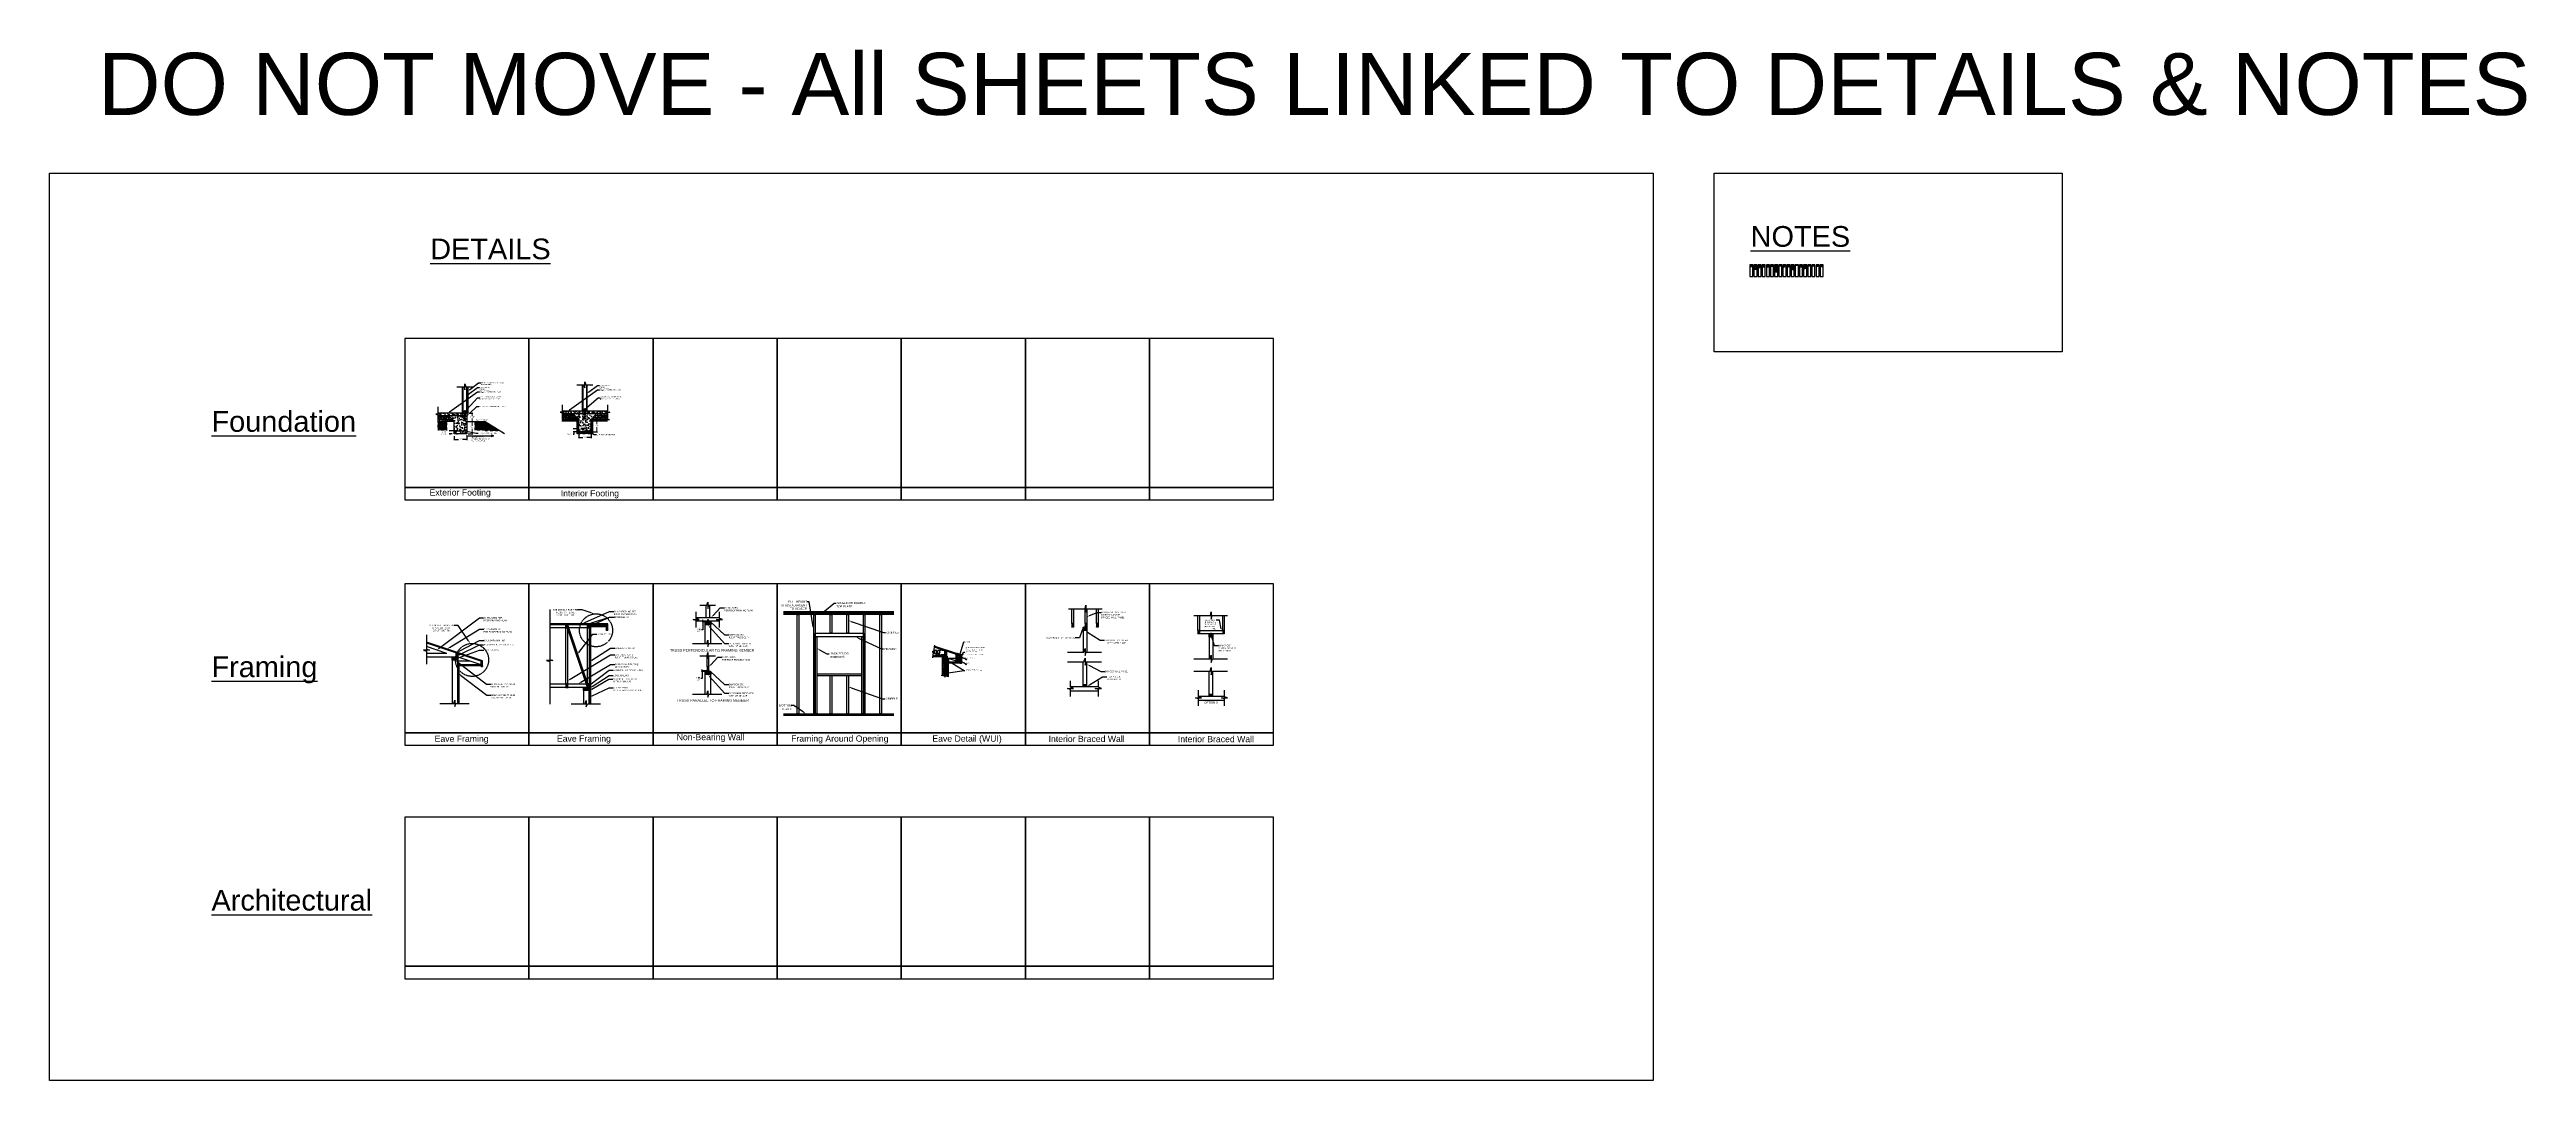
# Model space of a CAD drawing. Header units: inches. Extents: x -3572 to 2430, y -1517 to 3072.
# Drawn here: x 35 to 2430, y 425 to 1421 of the extents above; entities that cross this region are included whole.
import ezdxf
from ezdxf import colors
from ezdxf.entities.mleader import LeaderData, LeaderLine
from ezdxf.math import Vec2, Vec3

# ---------------------------------------------------------------- set-up
doc = ezdxf.new("R2010")
doc.units = ezdxf.units.IN
doc.header["$MEASUREMENT"] = 0
doc.linetypes.add('DASHED', pattern=[0.75, 0.5, -0.25])
doc.linetypes.add('DASHED2', pattern=[0.375, 0.25, -0.125])
for name, color, linetype in [('F.P. Room Labels', 7, 'Continuous'), ('Foundation - Details', 7, 'Continuous'), ('Foundation - Schedules', 7, 'Continuous'), ('Foundaton - Dim & Labels', 9, 'Continuous'), ('NP', 7, 'Continuous'), ('OPTIONAL', 7, 'Continuous'), ('Roof Framing - Details', 7, 'Continuous')]:
    doc.layers.add(name, color=color, linetype=linetype)
doc.styles.add('1', font='1')
doc.styles.add('NOTES', font='romans.shx')
doc.styles.get("Standard").update_dxf_attribs({"font": 'arial.ttf'})
doc.dimstyles.get("Standard").update_dxf_attribs({"dimscale": 0.7, "dimtxt": 6, "dimasz": 6, "dimexe": 1, "dimexo": 3, "dimgap": 3, "dimtad": 0, "dimtih": 1, "dimtoh": 1, "dimdec": 4, "dimzin": 1, "dimdsep": 46, "dimlunit": 4, "dimtxsty": 'Standard', "dimblk": 'OBLIQUE', "dimcen": 0.09, "dimadec": 0, "dimazin": 0, "dimtfac": 1, "dimtdec": 4, "dimtofl": 0, "dimtmove": 0, "dimatfit": 3, "dimfxl": 1, "dimtolj": 1, "dimtzin": 0, "dimarcsym": 0})
pattern_1 = [(0, (1085.6748, 953.312), (2.5, 2.5), [2.5, -2.5]), (0, (1085.6748, 954.2494), (2.5, 2.5), [2.5, -2.5]), (0, (1085.6748, 955.187), (2.5, 2.5), [2.5, -2.5]), (90, (1085.9873, 955.4994), (-2.5, 2.5), [2.5, -2.5]), (90, (1086.9248, 955.4994), (-2.5, 2.5), [2.5, -2.5]), (90, (1087.8623, 955.4994), (-2.5, 2.5), [2.5, -2.5])]
pattern_2 = [(37.5, (1186.5075, 953.312), (-0.0629934, 1.9268238), [0, -1.52, 0, -1.7, 0, -1.625]), (7.5, (1186.5075, 953.312), (1.769777, 2.822146), [0, -0.82, 0, -1.37, 0, -0.525]), (327.5, (1185.2775, 953.312), (3.114142, 0.005659), [0, -0.5, 0, -1.8, 0, -2.35]), (317.5, (1185.2775, 953.312), (3.006127, 0.877676), [0, -0.25, 0, -1.18, 0, -1.35])]
pattern_3 = [(37.5, (-1242.15355, -870.797), (-0.01889801, 0.57804713), [0, -0.456, 0, -0.51, 0, -0.4875]), (7.5, (-1242.15355, -870.797), (0.53093301, 0.84664382), [0, -0.246, 0, -0.411, 0, -0.1575]), (327.5, (-1242.52255, -870.797), (0.93424256, 0.00169772), [0, -0.15, 0, -0.54, 0, -0.705]), (317.5, (-1242.52255, -870.797), (0.90183798, 0.26330267), [0, -0.075, 0, -0.354, 0, -0.405])]

# ---------------------------------------------------------------- blocks, each defined once
blk = doc.blocks.new('_Oblique')
at = {"color": 0, "linetype": 'ByBlock', "lineweight": -2}
blk.add_line((-0.5, -0.5), (0.5, 0.5), dxfattribs=at)
blk = doc.blocks.new('*D106')
at = {"layer": 'Defpoints', "color": 0, "ltscale": 0.5, "transparency": 16777216}
for p in [(542.2, 1054.9), (546.8, 1054.9), (546.8, 1051.9)]:
    blk.add_point(p, dxfattribs=at)
at = {"layer": 'Foundation - Details', "color": 0, "lineweight": -2, "ltscale": 0.5, "transparency": 16777216}
for p, q in [((544.7, 1054.9), (541.5, 1054.9)), ((542.2, 1054.9), (542.2, 1055.6)), ((544.7, 1051.9), (541.5, 1051.9)), ((542.2, 1049.4), (541.5, 1049.4)), ((542.2, 1051.9), (542.2, 1049.4))]:
    blk.add_line(p, q, dxfattribs=at)
at = {"layer": 'Foundation - Details', "color": 0, "lineweight": -2, "ltscale": 0.5, "transparency": 16777216, "xscale": 0.7, "yscale": 0.7, "zscale": 0.7}
for p, rotation in [((542.2, 1054.9), 270), ((542.2, 1051.9), 90)]:
    blk.add_blockref('_Oblique', p, dxfattribs=dict(at, rotation=rotation))
at = {"layer": 'Foundation - Details', "color": 0, "ltscale": 0.5, "transparency": 16777216, "insert": (537.6, 1049.4), "char_height": 4.2, "attachment_point": 5}
blk.add_mtext('\\A1;{\\H0.33333x;0\'-3"}', dxfattribs=at)
blk = doc.blocks.new('*D107')
at = {"layer": 'Defpoints', "color": 0, "ltscale": 0.5, "transparency": 16777216}
for p in [(546.8, 1051.9), (558.8, 1051.9), (558.8, 1046.5)]:
    blk.add_point(p, dxfattribs=at)
at = {"layer": 'Foundation - Details', "color": 0, "lineweight": -2, "ltscale": 0.5, "transparency": 16777216}
for p, q in [((546.8, 1049.8), (546.8, 1045.8)), ((546.8, 1046.5), (550.8, 1046.5)), ((558.8, 1046.5), (554.8, 1046.5)), ((558.8, 1049.8), (558.8, 1045.8))]:
    blk.add_line(p, q, dxfattribs=at)
at = {"layer": 'Foundation - Details', "color": 0, "lineweight": -2, "ltscale": 0.5, "transparency": 16777216, "xscale": 0.7, "yscale": 0.7, "zscale": 0.7, "rotation": 180}
blk.add_blockref('_Oblique', (546.8, 1046.5), dxfattribs=at)
at = {"layer": 'Foundation - Details', "color": 0, "lineweight": -2, "ltscale": 0.5, "transparency": 16777216, "xscale": 0.7, "yscale": 0.7, "zscale": 0.7}
blk.add_blockref('_Oblique', (558.8, 1046.5), dxfattribs=at)
at = {"layer": 'Foundation - Details', "color": 0, "ltscale": 0.5, "transparency": 16777216, "insert": (552.8, 1046.5), "char_height": 4.2, "attachment_point": 5}
blk.add_mtext('\\A1;{\\H0.33333x;12"}', dxfattribs=at)
blk = doc.blocks.new('*D108')
at = {"layer": 'Defpoints', "color": 0, "transparency": 16777216}
for p in [(558.8, 1063.9), (564.4, 1063.9), (558.8, 1051.9)]:
    blk.add_point(p, dxfattribs=at)
at = {"layer": 'Foundation - Details', "color": 0, "lineweight": -2, "transparency": 16777216}
for p, q in [((560.9, 1063.9), (565.1, 1063.9)), ((560.9, 1051.9), (565.1, 1051.9))]:
    blk.add_line(p, q, dxfattribs=at)
at = {"layer": 'Foundation - Details', "color": 0, "lineweight": 0, "transparency": 16777216}
for p, q in [((564.4, 1063.9), (564.4, 1059.3)), ((564.4, 1051.9), (564.4, 1056.5))]:
    blk.add_line(p, q, dxfattribs=at)
at = {"layer": 'Foundation - Details', "color": 0, "lineweight": 0, "transparency": 16777216, "xscale": 0.7, "yscale": 0.7, "zscale": 0.7}
for p, rotation in [((564.4, 1063.9), 90), ((564.4, 1051.9), 270)]:
    blk.add_blockref('_Oblique', p, dxfattribs=dict(at, rotation=rotation))
at = {"layer": 'Foundation - Details', "color": 0, "transparency": 16777216, "insert": (564.4, 1057.9), "char_height": 1.4, "attachment_point": 5}
blk.add_mtext('\\A1;12"', dxfattribs=at)
blk = doc.blocks.new('*D109')
at = {"layer": 'Defpoints', "color": 0, "transparency": 16777216}
for p in [(666.8, 868.3), (671.2, 868.8), (671.2, 868.3)]:
    blk.add_point(p, dxfattribs=at)
at = {"layer": 'Roof Framing - Details', "color": 0, "lineweight": -2, "transparency": 16777216}
for p, q in [((670.5, 868.8), (666.1, 868.8)), ((670.5, 868.3), (666.1, 868.3)), ((666.8, 868.8), (666.8, 870.2)), ((666.8, 868.3), (666.8, 860.5)), ((666.8, 860.5), (665.4, 860.5))]:
    blk.add_line(p, q, dxfattribs=at)
at = {"layer": 'Roof Framing - Details', "color": 0, "lineweight": -2, "transparency": 16777216, "xscale": 1.4, "yscale": 1.4, "zscale": 1.4}
for p, rotation in [((666.8, 868.8), 270), ((666.8, 868.3), 90)]:
    blk.add_blockref('_Oblique', p, dxfattribs=dict(at, rotation=rotation))
at = {"layer": 'Roof Framing - Details', "color": 0, "transparency": 16777216, "insert": (663, 860.5), "char_height": 4.2, "width": 5.428, "attachment_point": 5}
blk.add_mtext('\\A1;{\\H0.25x;0\'-0{\\H1x;\\S1/2;}" GAP}', dxfattribs=at)
blk = doc.blocks.new('*D110')
at = {"layer": 'Defpoints', "color": 0, "transparency": 16777216}
for p in [(666.1, 820.3), (671.2, 820.8), (671.2, 820.3)]:
    blk.add_point(p, dxfattribs=at)
at = {"layer": 'Roof Framing - Details', "color": 0, "lineweight": -2, "transparency": 16777216}
for p, q in [((670.5, 820.8), (665.4, 820.8)), ((670.5, 820.3), (665.4, 820.3)), ((666.1, 820.8), (666.1, 822.2)), ((666.1, 820.3), (666.1, 813.6)), ((666.1, 813.6), (664.7, 813.6))]:
    blk.add_line(p, q, dxfattribs=at)
at = {"layer": 'Roof Framing - Details', "color": 0, "lineweight": -2, "transparency": 16777216, "xscale": 1.4, "yscale": 1.4, "zscale": 1.4}
for p, rotation in [((666.1, 820.8), 270), ((666.1, 820.3), 90)]:
    blk.add_blockref('_Oblique', p, dxfattribs=dict(at, rotation=rotation))
at = {"layer": 'Roof Framing - Details', "color": 0, "transparency": 16777216, "insert": (662.2, 813.6), "char_height": 4.2, "width": 5.428, "attachment_point": 5}
blk.add_mtext('\\A1;{\\H0.25x;0\'-0{\\H1x;\\S1/2;}" GAP}', dxfattribs=at)
blk = doc.blocks.new('*D118')
at = {"layer": 'Defpoints', "color": 0, "ltscale": 0.5, "transparency": 16777216}
for p in [(426.5, 1049.9), (438.5, 1049.9), (438.5, 1044.6)]:
    blk.add_point(p, dxfattribs=at)
at = {"layer": 'Foundation - Details', "color": 0, "lineweight": -2, "ltscale": 0.5, "transparency": 16777216}
for p, q in [((426.5, 1047.8), (426.5, 1043.9)), ((426.5, 1044.6), (430.5, 1044.6)), ((438.5, 1044.6), (434.5, 1044.6)), ((438.5, 1047.8), (438.5, 1043.9))]:
    blk.add_line(p, q, dxfattribs=at)
at = {"layer": 'Foundation - Details', "color": 0, "lineweight": -2, "ltscale": 0.5, "transparency": 16777216, "xscale": 0.7, "yscale": 0.7, "zscale": 0.7, "rotation": 180}
blk.add_blockref('_Oblique', (426.5, 1044.6), dxfattribs=at)
at = {"layer": 'Foundation - Details', "color": 0, "lineweight": -2, "ltscale": 0.5, "transparency": 16777216, "xscale": 0.7, "yscale": 0.7, "zscale": 0.7}
blk.add_blockref('_Oblique', (438.5, 1044.6), dxfattribs=at)
at = {"layer": 'Foundation - Details', "color": 0, "ltscale": 0.5, "transparency": 16777216, "insert": (432.5, 1044.6), "char_height": 4.2, "attachment_point": 5}
blk.add_mtext('\\A1;{\\H0.33333x;12"}', dxfattribs=at)
blk = doc.blocks.new('*D119')
at = {"layer": 'Defpoints', "color": 0, "transparency": 16777216}
for p in [(438.5, 1061.9), (443.7, 1061.9), (438.5, 1049.9)]:
    blk.add_point(p, dxfattribs=at)
at = {"layer": 'Foundation - Details', "color": 0, "lineweight": -2, "transparency": 16777216}
for p, q in [((439.9, 1061.9), (444.4, 1061.9)), ((439.9, 1049.9), (444.4, 1049.9))]:
    blk.add_line(p, q, dxfattribs=at)
at = {"layer": 'Foundation - Details', "color": 0, "lineweight": 0, "transparency": 16777216}
for p, q in [((443.7, 1061.9), (443.7, 1057.7)), ((443.7, 1049.9), (443.7, 1054.9))]:
    blk.add_line(p, q, dxfattribs=at)
at = {"layer": 'Foundation - Details', "color": 0, "lineweight": 0, "transparency": 16777216, "xscale": 0.7, "yscale": 0.7, "zscale": 0.7}
for p, rotation in [((443.7, 1061.9), 90), ((443.7, 1049.9), 270)]:
    blk.add_blockref('_Oblique', p, dxfattribs=dict(at, rotation=rotation))
at = {"layer": 'Foundation - Details', "color": 0, "transparency": 16777216, "insert": (443.7, 1056.3), "char_height": 1.4, "attachment_point": 5}
blk.add_mtext('\\A1;12"', dxfattribs=at)
blk = doc.blocks.new('*D120')
at = {"layer": 'Defpoints', "color": 0, "transparency": 16777216}
for p in [(438.5, 1069.9), (438.5, 1061.9), (443.7, 1069.9)]:
    blk.add_point(p, dxfattribs=at)
at = {"layer": 'Foundation - Details', "color": 0, "lineweight": -2, "transparency": 16777216}
for p, q in [((440.6, 1069.9), (444.4, 1069.9)), ((440.6, 1061.9), (444.4, 1061.9))]:
    blk.add_line(p, q, dxfattribs=at)
at = {"layer": 'Foundation - Details', "color": 0, "lineweight": 0, "transparency": 16777216}
for p, q in [((443.7, 1069.9), (443.7, 1067.5)), ((443.7, 1061.9), (443.7, 1064.7))]:
    blk.add_line(p, q, dxfattribs=at)
at = {"layer": 'Foundation - Details', "color": 0, "lineweight": 0, "transparency": 16777216, "xscale": 0.7, "yscale": 0.7, "zscale": 0.7}
for p, rotation in [((443.7, 1069.9), 90), ((443.7, 1061.9), 270)]:
    blk.add_blockref('_Oblique', p, dxfattribs=dict(at, rotation=rotation))
at = {"layer": 'Foundation - Details', "color": 0, "transparency": 16777216, "insert": (444, 1066.1), "char_height": 1.4, "attachment_point": 5}
blk.add_mtext('\\A1;0\'-8"', dxfattribs=at)
blk = doc.blocks.new('*D121')
at = {"color": 0, "lineweight": -2, "transparency": 16777216}
for p, q in [((430.4, 1052.9), (421.5, 1052.9)), ((424.4, 1049.9), (421.5, 1049.9)), ((422.2, 1052.9), (422.2, 1053.6)), ((422.2, 1049.9), (422.2, 1049.2))]:
    blk.add_line(p, q, dxfattribs=at)
at = {"layer": 'Defpoints', "color": 0, "transparency": 16777216}
for p in [(422.2, 1052.9), (426.5, 1049.9), (432.5, 1052.9)]:
    blk.add_point(p, dxfattribs=at)
at = {"color": 0, "lineweight": -2, "transparency": 16777216, "xscale": 0.7, "yscale": 0.7, "zscale": 0.7}
for p, rotation in [((422.2, 1052.9), 270), ((422.2, 1049.9), 90)]:
    blk.add_blockref('_Oblique', p, dxfattribs=dict(at, rotation=rotation))
at = {"color": 0, "transparency": 16777216, "insert": (416.6, 1051), "char_height": 1.4, "width": 2.297, "attachment_point": 5}
blk.add_mtext('\\A1;0\'-3"\\P{\\H0.5x;CLEARANCE}', dxfattribs=at)
blk = doc.blocks.new('*X129')
at = {"color": 0}
for p, q in [((-150.2, -31), (-150.2, -31)), ((-150.2, -33), (-150.2, -33)), ((-150.2, -33.4), (-150.1, -33.4)), ((-150.2, -33.4), (-150.1, -33.5)), ((-150.2, -33.7), (-150.2, -33.7)), ((-150.2, -39.3), (-150.2, -39.3)), ((-150.2, -41.1), (-150.1, -41)), ((-150.1, -27.9), (-150.1, -27.9)), ((-150.1, -29.2), (-150.1, -29.2)), ((-150.1, -30.4), (-150.1, -30.4)), ((-150.1, -31), (-150.1, -31)), ((-150.1, -31.3), (-150.1, -31.3)), ((-150.1, -31.7), (-150.1, -31.7)), ((-150.1, -32), (-150.1, -32)), ((-150.1, -32.4), (-150.1, -32.4)), ((-150.1, -33.5), (-150.1, -33.4)), ((-150.1, -35.7), (-150, -35.6)), ((-150.1, -35.7), (-150, -35.7)), ((-150.1, -39.9), (-150.1, -39.9)), ((-150.1, -41.1), (-150.1, -41)), ((-150, -28.3), (-149.9, -28.2)), ((-150, -28.3), (-149.9, -28.3)), ((-150, -28.4), (-150, -28.4)), ((-150, -28.4), (-150, -28.4)), ((-150, -29), (-150, -29)), ((-150, -29.7), (-150, -29.7)), ((-150, -30.7), (-150, -30.7)), ((-150, -33.2), (-150, -33.2)), ((-150, -35.7), (-150, -35.6)), ((-150, -35.8), (-150, -35.8)), ((-150, -36.2), (-150, -36.2)), ((-150, -36.3), (-150, -36.3)), ((-150, -37.1), (-149.8, -37.1)), ((-150, -37.1), (-149.9, -37.2)), ((-150, -37.4), (-150, -37.4)), ((-150, -38.3), (-150, -38.3)), ((-150, -40.8), (-150, -40.8)), ((-149.9, -28.3), (-149.9, -28.2)), ((-149.9, -28.3), (-149.8, -28.2)), ((-149.9, -28.2), (-149.9, -28.2)), ((-149.9, -28.3), (-149.8, -28.3)), ((-149.9, -29.5), (-149.9, -29.5)), ((-149.9, -32), (-149.9, -32)), ((-149.9, -32.7), (-149.9, -32.7)), ((-149.9, -33), (-149.9, -33)), ((-149.9, -34.6), (-149.9, -34.6)), ((-149.9, -37.2), (-149.8, -37.1)), ((-149.9, -37.1), (-149.9, -37.1)), ((-149.9, -39.6), (-149.9, -39.6)), ((-149.8, -28.3), (-149.8, -28.2)), ((-149.8, -29.1), (-149.8, -29.1)), ((-149.8, -29.9), (-149.8, -29.9)), ((-149.8, -31.2), (-149.8, -31.2)), ((-149.8, -37.2), (-149.7, -37.1)), ((-149.8, -37.2), (-149.7, -37.2)), ((-149.8, -37.7), (-149.8, -37.7)), ((-149.8, -38.2), (-149.8, -38.2)), ((-149.8, -38.4), (-149.8, -38.4)), ((-149.8, -40.8), (-149.6, -40.8)), ((-149.8, -40.8), (-149.7, -40.9)), ((-149.7, -27.9), (-149.6, -27.8)), ((-149.7, -27.9), (-149.5, -27.9)), ((-149.7, -29.8), (-149.7, -29.7)), ((-149.6, -29.8), (-149.7, -29.7)), ((-149.7, -29.8), (-149.6, -29.8)), ((-149.7, -32), (-149.6, -31.9)), ((-149.7, -32), (-149.6, -32)), ((-149.7, -34.1), (-149.7, -34.1)), ((-149.7, -34.8), (-149.7, -34.8)), ((-149.7, -37.2), (-149.7, -37.1)), ((-149.7, -39.5), (-149.7, -39.5)), ((-149.7, -40.9), (-149.6, -40.8)), ((-149.5, -27.9), (-149.6, -27.8)), ((-149.6, -30.5), (-149.6, -30.5)), ((-149.6, -31.2), (-149.6, -31.2)), ((-149.6, -32), (-149.6, -31.9)), ((-149.6, -35.1), (-149.6, -35.1)), ((-149.6, -39.1), (-149.6, -39.1)), ((-149.5, -28.6), (-149.5, -28.6)), ((-149.5, -30.1), (-149.3, -30)), ((-149.5, -30.1), (-149.3, -30.2)), ((-149.5, -31.1), (-149.5, -31.1)), ((-149.5, -31.3), (-149.4, -31.2)), ((-149.5, -31.3), (-149.4, -31.3)), ((-149.5, -32), (-149.5, -32)), ((-149.5, -33.3), (-149.5, -33.3)), ((-149.5, -33.7), (-149.5, -33.7)), ((-149.5, -35.5), (-149.5, -35.5)), ((-149.5, -35.7), (-149.3, -35.6)), ((-149.5, -35.7), (-149.4, -35.7)), ((-149.5, -36.2), (-149.5, -36.2)), ((-149.5, -38.7), (-149.4, -38.6)), ((-149.5, -38.7), (-149.4, -38.7)), ((-149.5, -38.7), (-149.5, -38.7)), ((-149.5, -40.3), (-149.5, -40.3)), ((-149.4, -28.9), (-149.4, -28.9)), ((-149.4, -31.3), (-149.4, -31.2)), ((-149.4, -31.9), (-149.4, -31.9)), ((-149.4, -35.7), (-149.3, -35.6)), ((-149.4, -37.2), (-149.4, -37.2)), ((-149.4, -38.7), (-149.4, -38.6)), ((-149.4, -39.6), (-149.4, -39.6)), ((-149.4, -40.2), (-149.4, -40.2)), ((-149.4, -40.5), (-149.4, -40.5)), ((-149.4, -40.9), (-149.4, -40.9)), ((-149.3, -28.3), (-149.3, -28.3)), ((-149.3, -30.2), (-149.3, -30)), ((-149.3, -34.1), (-149.3, -34.1)), ((-149.3, -36.2), (-149.3, -36.2)), ((-149.3, -36.9), (-149.3, -36.9)), ((-149.3, -36.9), (-149.3, -36.9)), ((-149.3, -37.6), (-149.3, -37.6)), ((-149.3, -37.6), (-149.3, -37.6)), ((-149.3, -38.2), (-149.3, -38.2)), ((-149.3, -38.9), (-149.3, -38.9)), ((-149.3, -39.4), (-149.2, -39.4)), ((-149.3, -39.4), (-149.2, -39.4)), ((-149.2, -30.5), (-149.2, -30.5)), ((-149.2, -30.5), (-149.2, -30.5)), ((-149.2, -35.4), (-149.2, -35.4)), ((-149.2, -35.6), (-149.2, -35.6)), ((-149.2, -40.2), (-149.2, -40.2)), ((-149.2, -40.2), (-149.2, -40.2))]:
    blk.add_line(p, q, dxfattribs=at)

msp = doc.modelspace()

# ---------------------------------------------------------------- hatches: boundary and pattern name
at = {"transparency": 33554559}
h = msp.add_hatch(dxfattribs=at)
h.set_pattern_fill('AR-SAND', color=256, scale=0.3)
h.set_pattern_definition(pattern_3)
h.paths.add_polyline_path([(439.64703, 1095.44871), (438.77203, 1095.44871), (438.77203, 1083.39101), (439.64703, 1084.02363)])
h.paths.add_polyline_path([(439.64703, 1084.02363), (438.77203, 1083.39101), (438.77203, 1073.68467), (439.64703, 1074.6244)])
h.paths.add_polyline_path([(439.64703, 1074.6244), (438.77203, 1073.68467), (438.77203, 1069.94871), (439.64703, 1069.94871)])
h = msp.add_hatch(dxfattribs=at)
h.set_pattern_fill('AR-SAND', color=256, scale=0.3)
h.set_pattern_definition(pattern_3)
h.paths.add_polyline_path([(432.95125, 826.81446), (434.09622, 825.93946), (452.39697, 825.93946), (452.39697, 826.75014), (452.204, 826.81446)])
h.paths.add_polyline_path([(434.09622, 825.93946), (432.95125, 826.81446), (430.27197, 826.81446), (430.27197, 822.763, 0.0236204248), (431.14697, 821.53618), (431.14697, 825.93946)])
h.paths.add_polyline_path([(431.14697, 821.53618, -0.0236204248), (430.27197, 822.763), (430.27197, 789.40611), (431.14697, 789.40611)])
at = {"layer": 'Foundation - Details', "transparency": 33554559}
h = msp.add_hatch(dxfattribs=at)
h.set_pattern_fill('AR-CONC', color=256, scale=0.8)
h.set_pattern_definition([(50, (1066.2547, 951.3735), (5.73808, -0.502017), [0.6, -6.6]), (355, (1066.255, 951.3735), (-1.11001, 6.017537), [0.48, -5.28]), (100.4514, (1066.733, 951.3317), (4.62807, 5.51552), [0.50992, -5.609137]), (46.1842, (1066.255, 952.9735), (8.53793, -1.324154), [0.9, -9.9]), (96.6356, (1066.966, 952.863), (7.4773, 7.79295), [0.76488, -8.41371]), (351.1842, (1066.255, 952.9735), (7.4773, 7.79295), [0.72, -7.92]), (21, (1067.0547, 952.5735), (4.775256, -3.22095), [0.6, -6.6]), (326, (1067.055, 952.5735), (1.946523, 5.8012), [0.48, -5.28]), (71.4514, (1067.4527, 952.305), (6.72178, 2.58025), [0.50992, -5.609137]), (37.5, (1066.2547, 951.3735), (0.097279, 2.663151), [0, -5.216, 0, -5.36, 0, -5.3]), (7.5, (1066.2547, 951.3735), (2.104556, 3.155294), [0, -3.056, 0, -5.096, 0, -2.02]), (327.5, (1064.4707, 951.3735), (4.2705795, -0.180439), [0, -2, 0, -6.24, 0, -8.28]), (317.5, (1063.6707, 951.3735), (4.66549, 0.80084), [0, -2.6, 0, -4.144, 0, -5.88])])
h.paths.add_polyline_path([(438.52203, 1069.94871), (437.08453, 1069.94871), (437.08453, 1062.57371), (435.08453, 1062.57371), (435.08453, 1063.19871), (436.45953, 1063.19871), (436.45953, 1069.94871), (435.02203, 1069.94871), (434.52203, 1069.94871), (410.52203, 1069.94871), (410.52203, 1069.44871), (412.52203, 1068.94871), (408.52203, 1068.94871), (410.52203, 1068.44871), (410.52203, 1065.94871), (422.52203, 1065.94871), (426.52203, 1061.94871), (426.52203, 1049.94871), (438.52203, 1049.94871)])
edge = h.paths.add_edge_path(flags=16)
edge.add_arc((432.52203, 1066.94871), 0.3125, 0, 360)
edge = h.paths.add_edge_path(flags=16)
edge.add_arc((432.52203, 1054.94871), 0.3125, 0, 360)
at = {"layer": 'Foundation - Details', "transparency": 33554687}
h = msp.add_hatch(color=256, dxfattribs=at)
h.dxf.hatch_style = 1
h.paths.add_polyline_path([(435.52822, 1067.79246), (410.52203, 1067.79246), (410.52203, 1067.41746), (435.52822, 1067.41746)])
h.paths.add_polyline_path([(412.52631, 1067.18309, 1), (412.99506, 1067.18309, 1)])
h.paths.add_polyline_path([(430.52631, 1067.18309, 1), (430.99506, 1067.18309, 1)])
at = {"layer": 'Foundation - Details', "transparency": 33554508}
h = msp.add_hatch(dxfattribs=at)
h.set_pattern_fill('AR-SAND', color=256)
h.set_pattern_definition([(37.5, (1066.2547, 951.3735), (-0.0629934, 1.9268238), [0, -1.52, 0, -1.7, 0, -1.625]), (7.5, (1066.2547, 951.3735), (1.769777, 2.822146), [0, -0.82, 0, -1.37, 0, -0.525]), (327.5, (1065.0247, 951.3735), (3.114142, 0.005659), [0, -0.5, 0, -1.8, 0, -2.35]), (317.5, (1065.0247, 951.3735), (3.006127, 0.877676), [0, -0.25, 0, -1.18, 0, -1.35])])
h.paths.add_polyline_path([(422.52203, 1065.94871), (410.52203, 1065.94871), (410.52203, 1063.94871), (424.52203, 1063.94871)])
h.paths.add_polyline_path([(424.52203, 1063.94871), (410.52203, 1063.94871), (410.52203, 1061.94871), (426.52203, 1061.94871)])
at = {"layer": 'Foundation - Details', "transparency": 33554610}
h = msp.add_hatch(dxfattribs=at)
h.set_pattern_fill('EARTH', color=256, scale=10)
h.set_pattern_definition([(0, (1066.2547, 951.3735), (2.5, 2.5), [2.5, -2.5]), (0, (1066.2547, 952.311), (2.5, 2.5), [2.5, -2.5]), (0, (1066.2547, 953.2485), (2.5, 2.5), [2.5, -2.5]), (90, (1066.5672, 953.561), (-2.5, 2.5), [2.5, -2.5]), (90, (1067.5047, 953.561), (-2.5, 2.5), [2.5, -2.5]), (90, (1068.4422, 953.561), (-2.5, 2.5), [2.5, -2.5])])
h.paths.add_polyline_path([(419.72021, 1061.94871), (410.52203, 1061.94871), (410.52203, 1053.52353), (419.72021, 1053.52353)])
h.paths.add_polyline_path([(456.3704, 1061.94871), (446.51561, 1061.94871), (446.51561, 1053.52353), (470.99625, 1052.73167)])
at = {"layer": 'Foundation - Details', "transparency": 33554687}
h = msp.add_hatch(color=256, dxfattribs=at)
h.dxf.hatch_style = 1
h.paths.add_polyline_path([(432.05328, 1066.94871, 1), (432.99078, 1066.94871, 1)])
h.paths.add_polyline_path([(432.99078, 1053.41746, 1), (432.05328, 1053.41746, 1)])
h = msp.add_hatch(color=256, dxfattribs=at)
h.dxf.hatch_style = 1
h.paths.add_polyline_path([(574.77476, 1069.7309), (530.77476, 1069.7309), (530.77476, 1069.3559), (574.77476, 1069.3559)])
edge = h.paths.add_edge_path()
edge.add_arc((550.00722, 1069.12153), 0.23438, 0, 360)
edge = h.paths.add_edge_path()
edge.add_arc((568.00722, 1069.12153), 0.23438, 0, 360)
at = {"layer": 'Foundation - Details', "transparency": 33554508}
h = msp.add_hatch(dxfattribs=at)
h.set_pattern_fill('AR-SAND', color=256)
h.set_pattern_definition(pattern_2)
h.paths.add_polyline_path([(542.77476, 1067.88715), (530.77476, 1067.88715), (530.77476, 1065.88715), (544.77476, 1065.88715)])
h.paths.add_polyline_path([(544.77476, 1065.88715), (530.77476, 1065.88715), (530.77476, 1063.88715), (546.77476, 1063.88715)])
at = {"layer": 'Foundation - Details', "transparency": 33554687}
h = msp.add_hatch(color=256, dxfattribs=at)
h.dxf.hatch_style = 1
h.paths.add_polyline_path([(532.2416, 1069.12153, 1), (531.77285, 1069.12153, 1)])
h = msp.add_hatch(color=256, dxfattribs=at)
h.dxf.hatch_style = 1
edge = h.paths.add_edge_path()
edge.add_arc((552.77476, 1068.88715), 0.46875, 0, 360)
edge = h.paths.add_edge_path()
edge.add_arc((552.77476, 1055.3559), 0.46875, 0, 360)
at = {"layer": 'Foundation - Details', "transparency": 33554508}
h = msp.add_hatch(dxfattribs=at)
h.set_pattern_fill('AR-SAND', color=256)
h.set_pattern_definition(pattern_2)
h.paths.add_polyline_path([(562.77476, 1067.88715), (574.77476, 1067.88715), (574.77476, 1065.88715), (560.77476, 1065.88715)])
h.paths.add_polyline_path([(560.77476, 1065.88715), (574.77476, 1065.88715), (574.77476, 1063.88715), (558.77476, 1063.88715)])
at = {"layer": 'Foundaton - Dim & Labels', "transparency": 33554559}
h = msp.add_hatch(dxfattribs=at)
h.set_pattern_fill('AR-CONC', color=256, scale=0.8)
h.set_pattern_definition([(50, (1085.675, 953.312), (5.73808, -0.502017), [0.6, -6.6]), (355, (1085.675, 953.312), (-1.11001, 6.01754), [0.48, -5.28]), (100.4514, (1086.153, 953.27), (4.62807, 5.51552), [0.50992, -5.609137]), (46.1842, (1085.675, 954.912), (8.53793, -1.32415), [0.9, -9.9]), (96.6356, (1086.386, 954.802), (7.4773, 7.79295), [0.76488, -8.41371]), (351.1842, (1085.675, 954.912), (7.4773, 7.79295), [0.72, -7.92]), (21, (1086.475, 954.512), (4.775256, -3.22095), [0.6, -6.6]), (326, (1086.475, 954.512), (1.94652, 5.8012), [0.48, -5.28]), (71.4514, (1086.873, 954.2435), (6.72178, 2.58025), [0.50992, -5.609137]), (37.5, (1085.6748, 953.312), (0.097279, 2.663151), [0, -5.216, 0, -5.36, 0, -5.3]), (7.5, (1085.6748, 953.312), (2.104556, 3.155294), [0, -3.056, 0, -5.096, 0, -2.02]), (327.5, (1083.8908, 953.312), (4.2705795, -0.180439), [0, -2, 0, -6.24, 0, -8.28]), (317.5, (1083.0908, 953.312), (4.66549, 0.80084), [0, -2.6, 0, -4.144, 0, -5.88])])
h.paths.add_polyline_path([(542.77476, 1067.88715), (546.77476, 1063.88715), (546.77476, 1051.88715), (558.77476, 1051.88715), (558.77476, 1063.88715), (562.77476, 1067.88715), (574.77476, 1067.88715), (574.77476, 1070.38715), (576.77476, 1070.88715), (572.77476, 1070.88715), (574.77476, 1071.38715), (574.77476, 1071.88715), (553.08726, 1071.88715), (553.08726, 1064.51215), (551.08726, 1064.51215), (551.08726, 1065.13715), (552.46226, 1065.13715), (552.46226, 1071.88715), (551.02476, 1071.88715), (530.77476, 1071.88715), (530.77476, 1071.38715), (532.77476, 1070.88715), (528.77476, 1070.88715), (530.77476, 1070.38715), (530.77476, 1067.88715)])
h.paths.add_polyline_path([(553.24351, 1055.3559, -1), (552.30601, 1055.3559, -1)], flags=16)
at = {"layer": 'Foundaton - Dim & Labels', "transparency": 33554610}
h = msp.add_hatch(dxfattribs=at)
h.set_pattern_fill('EARTH', color=256, scale=10)
h.set_pattern_definition(pattern_1)
h.paths.add_polyline_path([(557.70367, 1051.88715), (546.77476, 1051.88715), (546.77476, 1063.88715), (530.77476, 1063.88715), (530.77476, 1061.88715), (544.77476, 1061.88715), (544.77476, 1049.88715), (558.77476, 1049.88715), (560.77476, 1049.88715), (560.77476, 1049.89139)])
h = msp.add_hatch(dxfattribs=at)
h.set_pattern_fill('EARTH', color=256, scale=10)
h.set_pattern_definition(pattern_1)
h.paths.add_polyline_path([(546.77476, 1063.88715), (530.77476, 1063.88715), (530.77476, 1061.88715), (544.77476, 1061.88715), (544.77476, 1051.88715), (546.77476, 1051.88715)])
h.paths.add_polyline_path([(574.77476, 1063.88715), (558.77476, 1063.88715), (558.77476, 1051.88715), (560.77476, 1051.88715), (560.77476, 1061.88715), (574.77476, 1061.88715)])
at = {"layer": 'Foundaton - Dim & Labels', "transparency": 33554508}
h = msp.add_hatch(dxfattribs=at)
h.set_pattern_fill('EARTH', color=256, scale=10)
h.set_pattern_definition(pattern_1)
h.paths.add_polyline_path([(560.77476, 1061.88715), (574.77476, 1061.88715), (574.77476, 1063.88715), (558.77476, 1063.88715), (558.77476, 1051.88715), (557.70367, 1051.88715), (560.77476, 1049.89139)])
at = {"layer": 'Roof Framing - Details', "transparency": 33554559}
h = msp.add_hatch(dxfattribs=at)
h.set_pattern_fill('AR-SAND', color=256, scale=0.3)
h.set_pattern_definition(pattern_3)
h.paths.add_polyline_path([(557.256, 852.13933), (558.131, 853.27575), (558.131, 863.42766), (573.381, 863.42766), (573.381, 864.30266), (557.256, 864.30266)])
h.paths.add_polyline_path([(558.131, 853.27575), (557.256, 852.13933), (557.256, 845.3753, 0.0147267347), (558.131, 845.0323)])
h.paths.add_polyline_path([(558.131, 845.0323, -0.0147267347), (557.256, 845.3753), (557.256, 823.97662), (558.131, 824.50151)])
h.paths.add_polyline_path([(558.131, 824.50151), (557.256, 823.97662), (557.256, 814.85863), (558.131, 815.38352)])
h.paths.add_polyline_path([(557.256, 789.0672), (558.131, 789.0672), (558.131, 815.38352), (557.256, 814.85863)])
at = {"layer": 'Roof Framing - Details', "transparency": 33554636}
h = msp.add_hatch(color=256, dxfattribs=at)
h.dxf.hatch_style = 1
h.paths.add_polyline_path([(1036.50271, 864.50351), (1036.37771, 864.50351), (1036.37771, 863.12851), (1035.00271, 863.12851), (1035.00271, 863.00351), (1036.50271, 863.00351)])
h = msp.add_hatch(color=256, dxfattribs=at)
h.dxf.hatch_style = 1
h.paths.add_polyline_path([(428.39697, 835.75016), (428.27197, 835.75016), (428.27197, 834.37516), (426.89697, 834.37516), (426.89697, 834.25016), (428.39697, 834.25016)])
h = msp.add_hatch(color=256, dxfattribs=at)
h.dxf.hatch_style = 1
h.paths.add_polyline_path([(555.381, 806.27983), (555.256, 806.27983), (555.256, 804.90483), (553.881, 804.90483), (553.881, 804.77983), (555.381, 804.77983)])

# ---------------------------------------------------------------- linework, layer by layer
for p, q in [((1719.15842, 1212.85567), (1719.18493, 1212.88219)), ((1719.15842, 1212.02317), (1719.15842, 1212.85567)), ((1721.86645, 1212.02317), (1721.89297, 1212.04969)), ((453.89697, 824.93946), (453.89697, 825.93946))]:
    msp.add_line(p, q)
at = {"color": 0, "linetype": 'Continuous'}
for p, q in [((889.98088, 838.99956), (889.36628, 837.34575)), ((890.83821, 838.99956), (891.45281, 837.34575)), ((892.92474, 838.99956), (892.31014, 837.34575)), ((893.78207, 838.99956), (894.39666, 837.34575)), ((895.86859, 838.99956), (895.25399, 837.34575)), ((899.9812, 831.00923), (900.91891, 830.66075)), ((899.9812, 829.82617), (900.91891, 830.17465)), ((899.9812, 829.34006), (900.91891, 828.99159)), ((899.9812, 828.157), (900.91891, 828.50548)), ((899.9812, 827.6709), (900.91891, 827.32242)), ((899.9812, 826.48784), (900.91891, 826.83631)), ((899.9812, 826.00173), (900.91891, 825.65325)), ((899.9812, 824.81867), (900.91891, 825.16715)), ((899.9812, 824.33256), (900.91891, 823.98409)), ((899.9812, 823.1495), (900.91891, 823.49798)), ((899.9812, 822.6634), (900.91891, 822.31492)), ((899.9812, 821.48034), (900.91891, 821.82881)), ((899.9812, 820.99423), (900.91891, 820.64575)), ((899.9812, 819.81117), (900.91891, 820.15965)), ((899.9812, 819.32506), (900.91891, 818.97659)), ((899.9812, 818.142), (900.91891, 818.49048)), ((899.9812, 817.6559), (900.91891, 817.30742)), ((899.9812, 816.47284), (900.91891, 816.82131)), ((900.70176, 815.71895), (900.91891, 815.63825))]:
    msp.add_line(p, q, dxfattribs=at)
at = {"color": 0}
for p, q in [((897.23209, 835.65295), (889.54686, 838.2147)), ((893.08633, 840.65414), (889.98605, 840.65414)), ((916.72853, 834.95165), (890.36701, 843.73882)), ((916.72853, 835.12211), (890.39165, 843.90107)), ((916.72853, 835.27362), (890.41355, 844.04528)), ((916.72853, 835.43461), (890.43682, 844.19852)), ((916.72853, 835.61046), (890.46224, 844.36589)), ((912.03206, 837.53016), (890.51343, 844.70304)), ((896.76239, 840.65414), (893.6621, 840.65414)), ((899.62106, 840.65414), (897.38244, 840.65414)), ((900.72853, 840.28498), (901.21365, 838.62561)), ((901.21365, 838.62561), (902.22853, 835.15414)), ((898.10353, 834.52914), (889.02402, 834.52914)), ((898.72853, 835.15414), (889.11268, 835.15414)), ((897.23209, 836.66359), (900.73209, 835.16359)), ((898.10353, 834.52914), (898.10353, 816.38765)), ((898.72853, 833.65414), (902.22853, 835.15414)), ((898.72853, 835.15414), (902.22853, 833.65414)), ((898.72853, 833.65414), (902.22853, 832.15414)), ((898.72853, 832.15414), (902.22853, 833.65414)), ((898.72853, 832.15414), (898.72853, 816.28351)), ((899.59239, 835.15414), (899.56404, 835.16359)), ((902.22853, 835.15414), (902.22853, 815.70035)), ((902.85353, 835.15414), (902.2294, 835.15414)), ((902.39885, 835.15414), (902.39885, 815.67197)), ((902.54094, 835.15414), (902.54094, 815.6483)), ((902.70197, 835.15414), (902.70197, 815.62147)), ((904.33709, 832.74483), (902.83709, 829.24483)), ((913.11227, 832.74483), (902.83918, 832.74483)), ((915.22853, 829.23093), (902.83918, 829.23093)), ((902.85353, 835.14397), (902.85353, 815.59621)), ((904.08147, 832.74483), (902.85353, 833.15414)), ((903.06056, 828.96832), (903.06056, 828.96832)), ((903.1821, 828.36746), (903.1821, 828.36746)), ((903.20804, 828.59729), (903.20804, 828.59729)), ((903.2841, 828.32237), (903.2841, 828.32237)), ((903.63187, 828.51967), (903.63187, 828.51967)), ((903.96517, 828.76041), (903.83981, 828.73729)), ((903.95483, 828.64089), (903.83993, 828.73731)), ((903.84789, 828.34314), (903.84789, 828.34314)), ((915.22853, 828.23093), (903.86998, 828.23093)), ((903.86998, 828.23093), (903.86998, 815.42686)), ((903.95483, 828.64089), (903.96529, 828.76043)), ((904.07718, 828.57041), (904.07718, 828.57041)), ((904.29747, 829.11501), (904.10753, 829.09291)), ((904.26999, 828.93716), (904.10763, 829.09294)), ((904.26999, 828.93716), (904.29757, 829.11503)), ((913.11227, 829.73456), (904.33709, 832.65962)), ((904.51368, 828.31882), (904.51368, 828.31882)), ((904.6194, 828.80811), (904.6194, 828.80811)), ((904.65778, 829.16755), (904.65563, 829.17315)), ((904.65778, 829.16755), (904.66155, 829.17315)), ((904.8252, 828.4371), (904.8252, 828.4371)), ((905.09917, 828.18094), (905.09917, 828.18094)), ((905.17946, 828.2945), (905.17946, 828.2945)), ((905.26433, 828.91633), (905.26433, 828.91633)), ((905.34231, 828.78265), (905.34231, 828.78265)), ((905.46956, 829.03791), (905.34419, 829.01479)), ((905.45922, 828.91839), (905.34431, 829.01481)), ((905.36782, 828.60264), (905.36782, 828.60264)), ((905.40822, 828.28197), (905.40822, 828.28197)), ((905.45922, 828.91839), (905.46968, 829.03794)), ((905.84525, 828.27018), (905.84525, 828.27018)), ((906.03141, 829.01397), (906.03141, 829.01397)), ((906.17506, 828.78038), (906.0542, 828.82093)), ((906.10808, 828.68091), (906.05432, 828.82095)), ((906.10808, 828.68091), (906.17518, 828.7804)), ((906.13113, 828.25651), (906.13113, 828.25651)), ((906.1609, 828.85069), (906.1609, 828.85069)), ((906.16445, 828.51378), (906.16445, 828.51378)), ((906.51104, 828.24586), (906.51104, 828.24586)), ((906.82023, 828.48783), (906.82023, 828.48783)), ((907.17683, 828.22154), (907.17683, 828.22154)), ((907.18289, 828.46122), (907.18289, 828.46122)), ((907.35778, 828.4312), (907.35778, 828.4312)), ((907.45154, 828.88291), (907.45154, 828.88291)), ((907.62536, 828.29374), (907.5045, 828.3343)), ((907.55838, 828.19428), (907.50462, 828.33432)), ((907.55838, 828.19428), (907.62548, 828.29377)), ((907.79692, 828.91043), (907.79692, 828.91043)), ((907.84261, 828.19722), (907.84261, 828.19722)), ((908.23159, 828.69866), (908.23159, 828.69866)), ((908.24462, 829.13096), (908.24462, 829.13096)), ((908.69704, 828.50788), (908.69704, 828.50788)), ((908.9545, 828.6732), (908.9545, 828.6732)), ((909.26661, 828.74149), (909.26661, 828.74149)), ((909.53526, 829.16318), (909.53526, 829.16318)), ((909.6436, 828.90452), (909.6436, 828.90452)), ((909.69002, 829.16303), (909.69002, 829.16303)), ((909.85721, 828.4359), (909.73184, 828.41277)), ((909.84687, 828.31638), (909.73196, 828.4128)), ((909.8809, 829.00092), (909.76004, 829.04148)), ((909.81391, 828.90147), (909.76016, 829.0415)), ((909.81391, 828.90147), (909.88102, 829.00095)), ((909.84687, 828.31638), (909.85732, 828.43593)), ((909.89036, 828.42531), (909.89036, 828.42531)), ((910.28323, 828.34359), (910.28323, 828.34359)), ((910.3295, 828.90454), (910.3295, 828.90454)), ((910.35581, 829.13871), (910.35581, 829.13871)), ((910.43242, 828.37838), (910.43242, 828.37838)), ((911.0216, 829.11439), (911.0216, 829.11439)), ((911.05495, 829.11535), (911.05495, 829.11535)), ((911.3312, 828.51429), (911.21034, 828.55485)), ((911.26421, 828.41484), (911.21046, 828.55487)), ((911.22962, 828.50198), (911.22962, 828.50198)), ((911.36159, 828.7134), (911.23622, 828.69027)), ((911.35125, 828.59388), (911.23634, 828.6903)), ((911.26421, 828.41484), (911.33132, 828.51432)), ((911.35033, 829.02176), (911.35033, 829.02176)), ((911.35125, 828.59388), (911.36171, 828.71343)), ((911.57387, 828.37581), (911.57387, 828.37581)), ((911.68739, 829.09008), (911.68739, 829.09008)), ((911.77786, 829.08989), (911.77786, 829.08989)), ((911.84378, 828.58921), (911.84378, 828.58921)), ((912.89484, 837.53016), (912.03206, 837.53016)), ((912.35318, 829.06576), (912.35318, 829.06576)), ((912.36694, 828.62386), (912.36694, 828.62386)), ((912.42295, 828.41941), (912.42295, 828.41941)), ((916.93854, 835.82805), (912.49734, 837.30845)), ((912.56669, 828.56375), (912.56669, 828.56375)), ((912.86597, 828.9909), (912.74061, 828.96778)), ((912.85563, 828.87139), (912.74073, 828.96781)), ((912.85563, 828.87139), (912.86609, 828.99093)), ((912.86208, 828.89864), (912.86208, 828.89864)), ((916.93854, 836.18226), (912.89484, 837.53016)), ((913.01896, 829.04144), (913.01896, 829.04144)), ((914.61227, 835.56582), (913.11227, 829.221)), ((913.25579, 828.79507), (913.25579, 828.79507)), ((913.38894, 828.23439), (913.38894, 828.23439)), ((913.51975, 829.12202), (913.50013, 829.17315)), ((913.51975, 829.12202), (913.55424, 829.17315)), ((913.65758, 828.65608), (913.65758, 828.65608)), ((913.68475, 829.01712), (913.68475, 829.01712)), ((913.7622, 828.49609), (913.7622, 828.49609)), ((914.04461, 828.26893), (914.04461, 828.26893)), ((914.36002, 829.14889), (914.33111, 829.17315)), ((914.35054, 828.9928), (914.35054, 828.9928)), ((914.36002, 829.14889), (914.36214, 829.17315)), ((914.45066, 828.90413), (914.45066, 828.90413)), ((914.66714, 829.00589), (914.66714, 829.00589)), ((915.03704, 828.73484), (914.91618, 828.7754)), ((914.97005, 828.63539), (914.9163, 828.77543)), ((914.95553, 828.41351), (914.95553, 828.41351)), ((914.97005, 828.63539), (915.03716, 828.73487)), ((915.01633, 828.96848), (915.01633, 828.96848)), ((915.23869, 828.29187), (915.17287, 828.28421)), ((915.22853, 828.23093), (915.17297, 828.28424)), ((915.22853, 835.45165), (916.72853, 827.88183)), ((916.72853, 834.95165), (915.22853, 827.88183)), ((916.72853, 834.95165), (916.72853, 835.74222)), ((916.93854, 835.82805), (916.93854, 832.79997)), ((916.93854, 832.79997), (917.53645, 832.33506))]:
    msp.add_line(p, q, dxfattribs=at)
at = {"color": 0, "linetype": 'DASHED'}
msp.add_line((913.11227, 836.06488), (911.61462, 829.221), dxfattribs=at)
at = {"color": 3}
for points in [[(35.18615, 1302.04569), (1585.71888, 1302.04569), (1585.71888, 424.91668), (35.18615, 424.91668)], [(1644.5106, 1302.04569), (1981.10786, 1302.04569), (1981.10786, 1129.31256), (1644.5106, 1129.31256)]]:
    msp.add_lwpolyline(points, close=True, dxfattribs=at)
msp.add_lwpolyline([(1719.18493, 1212.88219), (1721.89297, 1212.88219), (1721.89297, 1212.04969), (1719.18493, 1212.04969)], close=True)
for points in [[(378.62703, 1142.11618), (378.62703, 998.11618), (498.62703, 998.11618), (498.62703, 1142.11618), (378.62703, 1142.11618)], [(498.62703, 1142.11618), (498.62703, 998.11618), (618.62703, 998.11618), (618.62703, 1142.11618), (498.62703, 1142.11618)], [(618.62703, 1142.11618), (618.62703, 998.11618), (738.62703, 998.11618), (738.62703, 1142.11618), (618.62703, 1142.11618)], [(738.62703, 1142.11618), (738.62703, 998.11618), (858.62703, 998.11618), (858.62703, 1142.11618), (738.62703, 1142.11618)], [(858.62703, 1142.11618), (858.62703, 998.11618), (978.62703, 998.11618), (978.62703, 1142.11618), (858.62703, 1142.11618)], [(978.62703, 1142.11618), (978.62703, 998.11618), (1098.62703, 998.11618), (1098.62703, 1142.11618), (978.62703, 1142.11618)], [(1098.62703, 1142.11618), (1098.62703, 998.11618), (1218.62703, 998.11618), (1218.62703, 1142.11618), (1098.62703, 1142.11618)], [(378.62703, 998.11618), (378.62703, 986.11618), (498.62703, 986.11618), (498.62703, 998.11618), (378.62703, 998.11618)], [(498.62703, 998.11618), (498.62703, 986.11618), (618.62703, 986.11618), (618.62703, 998.11618), (498.62703, 998.11618)], [(618.62703, 998.11618), (618.62703, 986.11618), (738.62703, 986.11618), (738.62703, 998.11618), (618.62703, 998.11618)], [(738.62703, 998.11618), (738.62703, 986.11618), (858.62703, 986.11618), (858.62703, 998.11618), (738.62703, 998.11618)], [(858.62703, 998.11618), (858.62703, 986.11618), (978.62703, 986.11618), (978.62703, 998.11618), (858.62703, 998.11618)], [(978.62703, 998.11618), (978.62703, 986.11618), (1098.62703, 986.11618), (1098.62703, 998.11618), (978.62703, 998.11618)], [(1098.62703, 998.11618), (1098.62703, 986.11618), (1218.62703, 986.11618), (1218.62703, 998.11618), (1098.62703, 998.11618)], [(378.62703, 904.92992), (378.62703, 760.92992), (498.62703, 760.92992), (498.62703, 904.92992), (378.62703, 904.92992)], [(498.62703, 904.92992), (498.62703, 760.92992), (618.62703, 760.92992), (618.62703, 904.92992), (498.62703, 904.92992)], [(618.62703, 904.92992), (618.62703, 760.92992), (738.62703, 760.92992), (738.62703, 904.92992), (618.62703, 904.92992)], [(738.62703, 904.92992), (738.62703, 760.92992), (858.62703, 760.92992), (858.62703, 904.92992), (738.62703, 904.92992)], [(858.62703, 904.92992), (858.62703, 760.92992), (978.62703, 760.92992), (978.62703, 904.92992), (858.62703, 904.92992)], [(978.62703, 904.92992), (978.62703, 760.92992), (1098.62703, 760.92992), (1098.62703, 904.92992), (978.62703, 904.92992)], [(1098.62703, 904.92992), (1098.62703, 760.92992), (1218.62703, 760.92992), (1218.62703, 904.92992), (1098.62703, 904.92992)], [(378.62703, 760.92992), (378.62703, 748.92992), (498.62703, 748.92992), (498.62703, 760.92992), (378.62703, 760.92992)], [(498.62703, 760.92992), (498.62703, 748.92992), (618.62703, 748.92992), (618.62703, 760.92992), (498.62703, 760.92992)], [(618.62703, 760.92992), (618.62703, 748.92992), (738.62703, 748.92992), (738.62703, 760.92992), (618.62703, 760.92992)], [(738.62703, 760.92992), (738.62703, 748.92992), (858.62703, 748.92992), (858.62703, 760.92992), (738.62703, 760.92992)], [(858.62703, 760.92992), (858.62703, 748.92992), (978.62703, 748.92992), (978.62703, 760.92992), (858.62703, 760.92992)], [(978.62703, 760.92992), (978.62703, 748.92992), (1098.62703, 748.92992), (1098.62703, 760.92992), (978.62703, 760.92992)], [(1098.62703, 760.92992), (1098.62703, 748.92992), (1218.62703, 748.92992), (1218.62703, 760.92992), (1098.62703, 760.92992)]]:
    msp.add_lwpolyline(points)
at = {"color": 0}
for points in [[(890.67051, 845.7374), (889.72651, 839.52104), (890.56291, 839.09594), (888.55872, 839.14158), (889.62632, 838.77481), (888.88323, 833.53673)], [(900.72853, 838.62561), (900.72853, 840.28498)], [(900.72853, 840.28498), (902.22853, 839.78498), (902.22853, 838.62561)], [(902.22853, 838.75388), (902.22853, 835.15414), (900.72853, 835.15414), (900.72853, 838.75388)], [(897.25346, 816.52928), (900.31159, 816.01975), (900.76294, 816.84228), (900.65392, 814.84053), (901.05428, 815.896), (904.59297, 815.3064)]]:
    msp.add_lwpolyline(points, dxfattribs=at)
for points in [[(897.23209, 835.16359), (897.23209, 836.66359), (900.73209, 836.66359), (900.73209, 835.16359)], [(898.72853, 833.65414), (898.72853, 835.15414), (902.22853, 835.15414), (902.22853, 833.65414)], [(898.72853, 832.15414), (898.72853, 833.65414), (902.22853, 833.65414), (902.22853, 832.15414)], [(902.83709, 832.74483), (904.33709, 832.74483), (904.33709, 829.24483), (902.83709, 829.24483)], [(913.11227, 836.06488), (914.61227, 835.56582), (914.61227, 829.221), (913.11227, 829.221)], [(915.22853, 835.45165), (916.72853, 834.95165), (916.72853, 827.88183), (915.22853, 827.88183)]]:
    msp.add_lwpolyline(points, close=True, dxfattribs=at)
at = {"color": 0, "linetype": 'DASHED'}
msp.add_lwpolyline([(911.61462, 836.5641), (913.11227, 836.06488), (913.11462, 829.221), (911.61462, 829.221)], close=True, dxfattribs=at)
at = {"color": 0, "linetype": 'Continuous'}
for centre, radius, start, end in [((888.93762, 839.62089), 1.21426, 329.22377782, 40.47069697), ((891.88147, 839.62089), 1.21426, 329.22377782, 210.77622218), ((894.82533, 839.62089), 1.21426, 329.22377782, 210.77622218), ((890.40954, 836.72443), 1.21426, 200.78660329, 30.77622218), ((893.3534, 836.72443), 1.21426, 149.22377782, 30.77622218), ((896.29726, 836.72443), 1.21426, 149.22377782, 320.34246301), ((899.62891, 830.4177), 0.68849, 59.22377782, 300.77622218), ((899.62891, 828.74853), 0.68849, 59.22377782, 300.77622218), ((899.62891, 827.07937), 0.68849, 59.22377782, 300.77622218), ((899.62891, 825.4102), 0.68849, 59.22377782, 300.77622218), ((899.62891, 823.74103), 0.68849, 59.22377782, 300.77622218), ((899.62891, 822.07187), 0.68849, 59.22377782, 300.77622218), ((899.62891, 820.4027), 0.68849, 59.22377782, 300.77622218), ((899.62891, 818.73353), 0.68849, 59.22377782, 300.77622218), ((899.62891, 817.06437), 0.68849, 59.22377782, 300.77622218), ((900.14821, 832.567), 1.05687, 233.30180161, 316.82199032), ((901.2712, 831.25228), 0.68849, 239.22377782, 120.77622218), ((901.2712, 829.58312), 0.68849, 239.22377782, 120.77622218), ((901.2712, 827.91395), 0.68849, 239.22377782, 120.77622218), ((901.2712, 826.24478), 0.68849, 239.22377782, 120.77622218), ((901.2712, 824.57562), 0.68849, 239.22377782, 120.77622218), ((901.2712, 822.90645), 0.68849, 239.22377782, 120.77622218), ((901.2712, 821.23728), 0.68849, 239.22377782, 120.77622218), ((901.2712, 819.56812), 0.68849, 239.22377782, 120.77622218), ((901.2712, 817.89895), 0.68849, 239.22377782, 120.77622218), ((901.2712, 816.22978), 0.68849, 318.53535592, 120.77622218), ((901.2712, 816.22978), 0.68849, 239.22377782, 242.1820466)]:
    msp.add_arc(centre, radius, start, end, dxfattribs=at)
at = {"layer": 'F.P. Room Labels'}
for points in [[(378.62703, 679.28629), (378.62703, 535.28629), (498.62703, 535.28629), (498.62703, 679.28629), (378.62703, 679.28629)], [(498.62703, 679.28629), (498.62703, 535.28629), (618.62703, 535.28629), (618.62703, 679.28629), (498.62703, 679.28629)], [(618.62703, 679.28629), (618.62703, 535.28629), (738.62703, 535.28629), (738.62703, 679.28629), (618.62703, 679.28629)], [(738.62703, 679.28629), (738.62703, 535.28629), (858.62703, 535.28629), (858.62703, 679.28629), (738.62703, 679.28629)], [(858.62703, 679.28629), (858.62703, 535.28629), (978.62703, 535.28629), (978.62703, 679.28629), (858.62703, 679.28629)], [(978.62703, 679.28629), (978.62703, 535.28629), (1098.62703, 535.28629), (1098.62703, 679.28629), (978.62703, 679.28629)], [(1098.62703, 679.28629), (1098.62703, 535.28629), (1218.62703, 535.28629), (1218.62703, 679.28629), (1098.62703, 679.28629)], [(378.62703, 535.28629), (378.62703, 523.28629), (498.62703, 523.28629), (498.62703, 535.28629), (378.62703, 535.28629)], [(498.62703, 535.28629), (498.62703, 523.28629), (618.62703, 523.28629), (618.62703, 535.28629), (498.62703, 535.28629)], [(618.62703, 535.28629), (618.62703, 523.28629), (738.62703, 523.28629), (738.62703, 535.28629), (618.62703, 535.28629)], [(738.62703, 535.28629), (738.62703, 523.28629), (858.62703, 523.28629), (858.62703, 535.28629), (738.62703, 535.28629)], [(858.62703, 535.28629), (858.62703, 523.28629), (978.62703, 523.28629), (978.62703, 535.28629), (858.62703, 535.28629)], [(978.62703, 535.28629), (978.62703, 523.28629), (1098.62703, 523.28629), (1098.62703, 535.28629), (978.62703, 535.28629)], [(1098.62703, 535.28629), (1098.62703, 523.28629), (1218.62703, 523.28629), (1218.62703, 535.28629), (1098.62703, 535.28629)]]:
    msp.add_lwpolyline(points, dxfattribs=at)
at = {"layer": 'Foundation - Details'}
for p, q in [((434.52203, 1069.94871), (434.52203, 1095.44871)), ((435.02203, 1071.44871), (435.02203, 1095.44871)), ((438.52203, 1095.44871), (439.39703, 1095.44871)), ((550.52476, 1071.88715), (550.52476, 1097.38715)), ((551.02476, 1073.38715), (551.02476, 1097.38715)), ((554.52476, 1097.38715), (555.39976, 1097.38715)), ((438.52203, 1069.94871), (410.52203, 1069.94871)), ((422.52203, 1065.94871), (410.52203, 1065.94871)), ((424.52203, 1063.94871), (410.52203, 1063.94871)), ((426.52203, 1061.94871), (410.52203, 1061.94871)), ((426.52203, 1061.94871), (422.52203, 1065.94871)), ((426.52203, 1049.94871), (426.52203, 1061.94871)), ((435.02203, 1069.94871), (434.52203, 1069.94871)), ((435.02203, 1071.44871), (438.52203, 1069.94871)), ((435.02203, 1069.94871), (438.52203, 1071.44871)), ((438.52203, 1069.94871), (438.52203, 1049.94871)), ((438.52203, 1061.94871), (456.3704, 1061.94871)), ((456.3704, 1061.94871), (474.95679, 1050.23579)), ((574.77476, 1071.88715), (530.77476, 1071.88715)), ((542.77476, 1067.88715), (530.77476, 1067.88715)), ((544.77476, 1065.88715), (530.77476, 1065.88715)), ((546.77476, 1063.88715), (530.77476, 1063.88715)), ((546.77476, 1063.88715), (542.77476, 1067.88715)), ((546.77476, 1051.88715), (546.77476, 1063.88715)), ((551.02476, 1073.38715), (554.52476, 1071.88715)), ((551.02476, 1071.88715), (554.52476, 1073.38715)), ((555.27476, 1071.88715), (554.77476, 1071.88715)), ((558.77476, 1063.88715), (562.77476, 1067.88715)), ((558.77476, 1063.88715), (576.62313, 1063.88715)), ((558.77476, 1063.88715), (574.77476, 1063.88715)), ((558.77476, 1051.88715), (558.77476, 1063.88715)), ((560.77476, 1065.88715), (574.77476, 1065.88715)), ((562.77476, 1067.88715), (574.77476, 1067.88715)), ((438.52203, 1049.94871), (426.52203, 1049.94871)), ((438.52203, 1047.73981), (438.52203, 1048.23981)), ((438.52203, 1047.98981), (462.36971, 1047.98981)), ((462.36971, 1048.98981), (462.36971, 1046.98981)), ((462.36971, 1048.98981), (464.36971, 1047.98981)), ((464.36971, 1047.98981), (462.36971, 1046.98981)), ((558.77476, 1051.88715), (546.77476, 1051.88715)), ((558.77476, 1049.67825), (558.77476, 1050.17825))]:
    msp.add_line(p, q, dxfattribs=at)
for points in [[(429.02203, 1095.44871), (435.89703, 1095.44871), (436.77203, 1092.44871), (436.77203, 1098.44871), (437.64703, 1095.44871), (444.52203, 1095.44871)], [(438.52203, 1069.94871), (438.52203, 1095.44871), (438.77203, 1095.44871), (438.77203, 1069.94871), (438.52203, 1069.94871)], [(439.64703, 1095.44871), (439.64703, 1069.94871), (438.77203, 1069.94871), (438.77203, 1071.44871), (438.77203, 1095.44871)], [(530.77476, 1077.88715), (530.77476, 1071.38715), (532.77476, 1070.88715), (528.77476, 1070.88715), (530.77476, 1070.38715), (530.77476, 1063.88715)], [(545.02476, 1097.38715), (551.89976, 1097.38715), (552.77476, 1094.38715), (552.77476, 1100.38715), (553.64976, 1097.38715), (560.52476, 1097.38715)], [(554.52476, 1071.88715), (554.52476, 1097.38715), (554.77476, 1097.38715), (554.77476, 1071.88715), (554.52476, 1071.88715)], [(574.77476, 1077.88715), (574.77476, 1071.38715), (572.77476, 1070.88715), (576.77476, 1070.88715), (574.77476, 1070.38715), (574.77476, 1063.88715)], [(410.52203, 1075.94871), (410.52203, 1069.44871), (412.52203, 1068.94871), (408.52203, 1068.94871), (410.52203, 1068.44871), (410.52203, 1061.94871)], [(410.52203, 1067.79246), (435.52822, 1067.79246), (435.52822, 1067.41746), (410.52203, 1067.41746)], [(438.77203, 1072.76271), (438.77203, 1068.76271), (439.64703, 1068.2536), (438.77203, 1067.76271), (438.83957, 1067.70787)], [(530.77476, 1069.7309), (574.77476, 1069.7309), (574.77476, 1069.3559), (530.77476, 1069.3559)]]:
    msp.add_lwpolyline(points, dxfattribs=at)
for points in [[(435.02203, 1071.44871), (438.52203, 1071.44871), (438.52203, 1069.94871), (435.02203, 1069.94871)], [(551.02476, 1073.38715), (554.52476, 1073.38715), (554.52476, 1071.88715), (551.02476, 1071.88715)]]:
    msp.add_lwpolyline(points, close=True, dxfattribs=at)
at = {"layer": 'Foundation - Details', "linetype": 'DASHED2', "ltscale": 0.1}
for points in [[(436.45953, 1072.57371), (437.08453, 1072.57371), (437.08453, 1062.57371), (435.08453, 1062.57371), (435.08453, 1063.19871), (436.45953, 1063.19871), (436.45953, 1072.57371)], [(436.27203, 1071.44871), (437.27203, 1071.44871), (437.27203, 1072.07371), (436.27203, 1072.07371), (436.27203, 1071.44871)], [(552.46226, 1074.51215), (553.08726, 1074.51215), (553.08726, 1064.51215), (551.08726, 1064.51215), (551.08726, 1065.13715), (552.46226, 1065.13715), (552.46226, 1074.51215)], [(552.27476, 1073.38715), (553.27476, 1073.38715), (553.27476, 1074.01215), (552.27476, 1074.01215), (552.27476, 1073.38715)]]:
    msp.add_lwpolyline(points, dxfattribs=at)
at = {"layer": 'Foundation - Details'}
for centre, radius in [((412.76068, 1067.18309), 0.23438), ((430.76068, 1067.18309), 0.23438), ((432.52203, 1066.94871), 0.46875), ((432.52203, 1053.41746), 0.46875), ((532.00722, 1069.12153), 0.23438), ((550.00722, 1069.12153), 0.23438), ((552.77476, 1068.88715), 0.46875), ((552.77476, 1055.3559), 0.46875), ((568.00722, 1069.12153), 0.23438)]:
    msp.add_circle(centre, radius, dxfattribs=at)
at = {"layer": 'Foundation - Schedules'}
for p, q in [((744.76536, 878.20192), (851.5054, 878.20192)), ((744.76536, 876.70192), (851.5054, 876.70192)), ((851.5054, 876.70192), (744.76536, 876.70192)), ((851.5054, 875.20192), (744.76536, 875.20192)), ((744.76536, 779.17909), (851.5054, 779.17909)), ((851.5054, 777.67909), (744.76536, 777.67909))]:
    msp.add_line(p, q, dxfattribs=at)
for points in [[(775.48377, 857.20192), (821.98377, 857.20192), (821.98377, 853.70192), (775.48377, 853.70192)], [(776.98377, 817.70192), (776.98377, 816.20192), (820.48377, 816.20192), (820.48377, 817.70192)]]:
    msp.add_lwpolyline(points, close=True, dxfattribs=at)
at = {"layer": 'NP'}
msp.add_line((1719.15842, 1212.02317), (1721.86645, 1212.02317), dxfattribs=at)
at = {"layer": 'NP', "color": 7, "true_color": 0xffffff}
for points in [[(1682.00134, 1213.29238), (1679.00134, 1213.29238), (1679.00134, 1213.04238), (1682.00134, 1213.04238)], [(1686.00134, 1213.29238), (1683.00134, 1213.29238), (1683.00134, 1213.04238), (1686.00134, 1213.04238)], [(1690.00134, 1213.29238), (1687.00134, 1213.29238), (1687.00134, 1213.04238), (1690.00134, 1213.04238)], [(1694.00134, 1213.29238), (1691.00134, 1213.29238), (1691.00134, 1213.04238), (1694.00134, 1213.04238)], [(1698.00134, 1213.29238), (1695.00134, 1213.29238), (1695.00134, 1213.04238), (1698.00134, 1213.04238)], [(1702.00134, 1213.29238), (1699.00134, 1213.29238), (1699.00134, 1213.04238), (1702.00134, 1213.04238)], [(1706.00134, 1213.29238), (1703.00134, 1213.29238), (1703.00134, 1213.04238), (1706.00134, 1213.04238)], [(1710.00134, 1213.29238), (1707.00134, 1213.29238), (1707.00134, 1213.04238), (1710.00134, 1213.04238)], [(1714.00134, 1213.29238), (1711.00134, 1213.29238), (1711.00134, 1213.04238), (1714.00134, 1213.04238)], [(1718.00134, 1213.29238), (1715.00134, 1213.29238), (1715.00134, 1213.04238), (1718.00134, 1213.04238)], [(1722.00134, 1213.29238), (1719.00134, 1213.29238), (1719.00134, 1213.04238), (1722.00134, 1213.04238)], [(1722.00134, 1213.29238), (1719.00134, 1213.29238), (1719.00134, 1213.04238), (1722.00134, 1213.04238)], [(1726.00134, 1213.29238), (1723.00134, 1213.29238), (1723.00134, 1213.04238), (1726.00134, 1213.04238)], [(1730.00134, 1213.29238), (1727.00134, 1213.29238), (1727.00134, 1213.04238), (1730.00134, 1213.04238)], [(1734.00134, 1213.29238), (1731.00134, 1213.29238), (1731.00134, 1213.04238), (1734.00134, 1213.04238)], [(1738.00134, 1213.29238), (1735.00134, 1213.29238), (1735.00134, 1213.04238), (1738.00134, 1213.04238)], [(1742.00134, 1213.29238), (1739.00134, 1213.29238), (1739.00134, 1213.04238), (1742.00134, 1213.04238)], [(1746.00134, 1213.29238), (1743.00134, 1213.29238), (1743.00134, 1213.04238), (1746.00134, 1213.04238)], [(1750.00134, 1213.29238), (1747.00134, 1213.29238), (1747.00134, 1213.04238), (1750.00134, 1213.04238)]]:
    msp.add_lwpolyline(points, close=True, dxfattribs=at)
for points in [[(1679.00134, 1213.04238), (1679.00134, 1202.04238), (1682.00134, 1202.04238), (1682.00134, 1213.04238)], [(1683.00134, 1213.04238), (1683.00134, 1202.04238), (1686.00134, 1202.04238), (1686.00134, 1213.04238)], [(1687.00134, 1213.04238), (1687.00134, 1202.04238), (1690.00134, 1202.04238), (1690.00134, 1213.04238)], [(1691.00134, 1213.04238), (1691.00134, 1202.04238), (1694.00134, 1202.04238), (1694.00134, 1213.04238)], [(1695.00134, 1213.04238), (1695.00134, 1202.04238), (1698.00134, 1202.04238), (1698.00134, 1213.04238)], [(1699.00134, 1213.04238), (1699.00134, 1202.04238), (1702.00134, 1202.04238), (1702.00134, 1213.04238)], [(1703.00134, 1213.04238), (1703.00134, 1202.04238), (1706.00134, 1202.04238), (1706.00134, 1213.04238)], [(1707.00134, 1213.04238), (1707.00134, 1202.04238), (1710.00134, 1202.04238), (1710.00134, 1213.04238)], [(1711.00134, 1213.04238), (1711.00134, 1202.04238), (1714.00134, 1202.04238), (1714.00134, 1213.04238)], [(1715.00134, 1213.04238), (1715.00134, 1202.04238), (1718.00134, 1202.04238), (1718.00134, 1213.04238)], [(1719.00134, 1213.04238), (1719.00134, 1202.04238), (1722.00134, 1202.04238), (1722.00134, 1213.04238)], [(1723.00134, 1213.04238), (1723.00134, 1202.04238), (1726.00134, 1202.04238), (1726.00134, 1213.04238)], [(1727.00134, 1213.04238), (1727.00134, 1202.04238), (1730.00134, 1202.04238), (1730.00134, 1213.04238)], [(1731.00134, 1213.04238), (1731.00134, 1202.04238), (1734.00134, 1202.04238), (1734.00134, 1213.04238)], [(1735.00134, 1213.04238), (1735.00134, 1202.04238), (1738.00134, 1202.04238), (1738.00134, 1213.04238)], [(1739.00134, 1213.04238), (1739.00134, 1202.04238), (1742.00134, 1202.04238), (1742.00134, 1213.04238)], [(1743.00134, 1213.04238), (1743.00134, 1202.04238), (1746.00134, 1202.04238), (1746.00134, 1213.04238)], [(1747.00134, 1213.04238), (1747.00134, 1202.04238), (1750.00134, 1202.04238), (1750.00134, 1213.04238)]]:
    msp.add_lwpolyline(points, dxfattribs=at)
at = {"layer": 'OPTIONAL'}
for p, q in [((1156.40526, 856.5088), (1156.40526, 832.5088)), ((1158.90526, 856.5088), (1159.60533, 856.5088)), ((1159.90526, 856.5088), (1159.90526, 832.5088)), ((1156.40526, 796.5088), (1156.40526, 820.5088)), ((1159.90526, 796.5088), (1159.90526, 820.5088)), ((1146.03996, 796.5088), (1171.15892, 796.5088)), ((1146.03996, 792.5088), (1171.15892, 792.5088))]:
    msp.add_line(p, q, dxfattribs=at)
at = {"layer": 'OPTIONAL', "lineweight": 100}
for p, q in [((1157.90526, 857.17126), (1158.40526, 857.17146)), ((1158.15526, 857.17136), (1158.15684, 853.17136))]:
    msp.add_line(p, q, dxfattribs=at)
at = {"layer": 'OPTIONAL'}
for points in [[(1141.37159, 874.3895), (1157.64843, 874.3895), (1158.30726, 877.8455), (1158.30726, 870.9335), (1159.23528, 874.3895), (1174.00857, 874.3895)], [(1146.90526, 874.3895), (1146.90526, 860.0088), (1145.40526, 860.0088), (1145.40526, 874.3895)], [(1170.90526, 874.3895), (1170.90526, 860.0088), (1169.40526, 860.0088), (1169.40526, 874.3895)], [(1146.15526, 860.0088), (1146.90526, 860.0088), (1145.40526, 860.0088), (1146.90526, 856.5088), (1146.90526, 860.0088)], [(1145.40526, 860.0088), (1145.40526, 856.5088), (1146.90526, 860.0088), (1146.90526, 856.5088), (1145.40526, 856.5088)], [(1146.90526, 860.0088), (1169.40526, 860.0088), (1169.40526, 856.5088), (1146.90526, 856.5088), (1146.90526, 860.0088)], [(1159.90526, 855.0088), (1156.40526, 856.5088), (1159.90526, 856.5088), (1159.90526, 855.0088), (1156.40526, 855.0088), (1156.40526, 856.5088), (1159.90526, 856.5088), (1156.40526, 855.0088)], [(1159.90526, 853.5088), (1156.40526, 855.0088), (1159.90526, 855.0088), (1159.90526, 853.5088), (1156.40526, 853.5088), (1156.40526, 855.0088), (1159.90526, 855.0088), (1156.40526, 853.5088)], [(1170.15526, 860.0088), (1170.90526, 860.0088), (1169.40526, 860.0088), (1170.90526, 856.5088), (1170.90526, 860.0088)], [(1169.40526, 860.0088), (1169.40526, 856.5088), (1170.90526, 860.0088), (1170.90526, 856.5088), (1169.40526, 856.5088)], [(1141.37159, 832.5088), (1157.15526, 832.5088), (1158.30726, 835.9648), (1158.30726, 829.0528), (1159.45926, 832.5088), (1174.00857, 832.5088)], [(1141.37159, 820.5088), (1157.15526, 820.5088), (1158.30726, 823.9648), (1158.30726, 817.0528), (1159.45926, 820.5088), (1174.00857, 820.5088)], [(1146.03996, 786.90824), (1146.03996, 793.7588), (1143.03996, 794.7588), (1149.03996, 794.7588), (1146.03996, 795.7588), (1146.03996, 802.0736)], [(1159.90526, 798.0088), (1156.40526, 796.5088), (1159.90526, 796.5088), (1159.90526, 798.0088), (1156.40526, 798.0088), (1156.40526, 796.5088), (1159.90526, 796.5088), (1156.40526, 798.0088)], [(1171.15892, 786.90824), (1171.15892, 793.7588), (1168.15892, 794.7588), (1174.15892, 794.7588), (1171.15892, 795.7588), (1171.15892, 802.0736)]]:
    msp.add_lwpolyline(points, dxfattribs=at)
at = {"layer": 'Roof Framing - Details'}
for p, q in [((535.881, 865.80266), (534.381, 865.80266)), ((534.381, 865.80266), (534.381, 862.30266)), ((534.381, 865.80266), (535.881, 862.30266)), ((534.381, 862.30266), (535.881, 865.80266)), ((534.381, 862.30266), (535.881, 862.30266)), ((535.0685, 866.30266), (535.1935, 866.30266)), ((535.131, 866.30266), (535.131, 864.30266)), ((535.131, 865.80266), (535.881, 865.80266)), ((535.881, 862.30266), (535.881, 865.80266)), ((535.881, 862.30266), (535.881, 865.80266)), ((535.881, 865.80266), (535.881, 862.30266)), ((535.881, 865.80266), (555.381, 808.27983)), ((535.881, 862.30266), (536.58108, 862.30266)), ((555.381, 804.77983), (535.881, 862.30266)), ((555.381, 862.30266), (554.68093, 862.30266)), ((557.256, 864.05266), (555.256, 864.05266)), ((556.881, 865.80266), (555.381, 865.80266)), ((555.381, 865.80266), (555.381, 862.30266)), ((555.381, 865.80266), (556.881, 862.30266)), ((555.381, 862.30266), (556.881, 865.80266)), ((555.381, 862.30266), (555.381, 865.80266)), ((556.131, 865.80266), (555.381, 865.80266)), ((555.381, 865.80266), (555.381, 862.30266)), ((555.381, 862.30266), (556.881, 862.30266)), ((556.0685, 866.30266), (556.1935, 866.30266)), ((556.131, 866.30266), (556.131, 864.30266)), ((556.881, 862.30266), (556.881, 865.80266)), ((557.256, 864.11516), (557.256, 863.99016)), ((573.381, 860.30266), (574.881, 865.80266)), ((573.381, 865.80266), (574.881, 860.30266)), ((660.40089, 872.26816), (682.90089, 872.26816)), ((682.90089, 868.76816), (660.40089, 868.76816)), ((668.90089, 868.26816), (674.40089, 866.76816)), ((668.90089, 866.76816), (674.40089, 868.26816)), ((668.90089, 866.76816), (674.40089, 865.26816)), ((668.90089, 865.26816), (674.40089, 866.76816)), ((668.90089, 847.40202), (668.90089, 865.26816)), ((669.90089, 872.26816), (669.90089, 884.26816)), ((669.90089, 872.26816), (673.40089, 872.26816)), ((672.15089, 870.26816), (671.15089, 870.26816)), ((671.15089, 870.26816), (671.15089, 868.26816)), ((671.15089, 868.26816), (672.15089, 868.26816)), ((671.2802, 868.26816), (671.4052, 868.26816)), ((671.3427, 868.26816), (671.3427, 866.26816)), ((671.89894, 868.26816), (672.02394, 868.26816)), ((671.96144, 868.26816), (671.96144, 866.26816)), ((672.15089, 868.26816), (672.15089, 870.26816)), ((673.40089, 872.26816), (673.40089, 884.26816)), ((674.40089, 847.40202), (674.40089, 865.26816)), ((1034.50271, 863.00351), (1034.50271, 839.00351)), ((1035.00271, 863.00351), (1035.00271, 863.12851)), ((1035.00271, 863.12851), (1036.37771, 863.12851)), ((1036.50271, 863.00351), (1036.50271, 864.50351)), ((1037.00271, 863.00351), (1037.70278, 863.00351)), ((1038.00271, 863.00351), (1038.00271, 839.00351)), ((453.89697, 829.93946), (399.67641, 848.01304)), ((419.397, 837.75016), (399.67641, 844.32371)), ((428.39697, 838.43949), (429.89697, 834.25016)), ((429.07506, 838.69262), (429.20006, 838.69262)), ((429.13756, 838.69262), (429.13756, 836.69262)), ((419.397, 837.75016), (399.67641, 837.75016)), ((399.67641, 834.25016), (428.39697, 834.25016)), ((424.39697, 834.25016), (429.89697, 832.75016)), ((424.39697, 832.75016), (429.89697, 834.25016)), ((424.39697, 832.75016), (429.89697, 831.25016)), ((424.39697, 831.25016), (429.89697, 832.75016)), ((426.89697, 834.25016), (426.89697, 834.37516)), ((426.89697, 834.37516), (428.27197, 834.37516)), ((426.89697, 834.25016), (428.39697, 834.25016)), ((428.39697, 835.75016), (428.27197, 835.75016)), ((428.27197, 835.75016), (428.27197, 834.37516)), ((430.27197, 833.50016), (428.27197, 833.50016)), ((428.39697, 834.25016), (429.89697, 837.93949)), ((428.39697, 834.25016), (428.39697, 837.75016)), ((428.39697, 834.25016), (428.39697, 835.75016)), ((452.39697, 826.75014), (430.27197, 834.12516)), ((430.27197, 834.12516), (430.27197, 833.25016)), ((430.27197, 833.56266), (430.27197, 833.43766)), ((441.70403, 830.31446), (430.27197, 830.31446)), ((452.204, 826.81446), (430.27197, 826.81446)), ((431.14697, 789.40611), (431.14697, 825.93946)), ((431.14697, 825.93946), (452.39697, 825.93946)), ((452.39697, 830.43946), (453.89697, 824.93946)), ((452.39697, 824.93946), (453.89697, 829.93946)), ((452.39697, 825.93946), (452.39697, 829.43946)), ((452.39697, 826.75014), (452.39697, 825.87514)), ((668.90089, 820.3446), (674.40089, 818.8446)), ((668.90089, 818.8446), (674.40089, 820.3446)), ((668.90089, 818.8446), (674.40089, 817.3446)), ((668.90089, 817.3446), (674.40089, 818.8446)), ((668.90089, 798.41151), (668.90089, 817.3446)), ((670.90089, 824.60891), (670.90089, 835.50046)), ((672.40089, 824.60891), (670.90089, 824.60891)), ((670.90089, 824.60891), (670.90089, 821.10891)), ((670.90089, 824.60891), (672.40089, 821.10891)), ((670.90089, 821.10891), (672.40089, 824.60891)), ((672.40089, 824.60891), (670.90089, 824.60891)), ((670.90089, 821.10891), (672.40089, 821.10891)), ((672.15089, 822.3446), (671.15089, 822.3446)), ((671.15089, 822.3446), (671.15089, 820.3446)), ((671.15089, 820.3446), (672.15089, 820.3446)), ((671.2802, 820.3446), (671.4052, 820.3446)), ((671.3427, 820.3446), (671.3427, 818.3446)), ((671.65089, 824.60891), (672.40089, 824.60891)), ((671.89894, 820.3446), (672.02394, 820.3446)), ((671.96144, 820.3446), (671.96144, 818.3446)), ((672.15089, 820.3446), (672.15089, 822.3446)), ((672.40089, 835.50046), (672.40089, 824.60891)), ((672.40089, 821.10891), (672.40089, 824.60891)), ((672.40089, 824.60891), (672.40089, 821.10891)), ((674.40089, 798.41151), (674.40089, 817.3446)), ((1034.50271, 805.69998), (1034.50271, 829.69998)), ((1038.00271, 805.69998), (1038.00271, 829.69998)), ((535.881, 808.27983), (534.381, 808.27983)), ((534.381, 808.27983), (534.381, 804.77983)), ((534.381, 808.27983), (535.881, 804.77983)), ((534.381, 804.77983), (535.881, 808.27983)), ((534.381, 804.77983), (535.881, 804.77983)), ((535.131, 808.27983), (535.881, 808.27983)), ((535.881, 804.77983), (535.881, 808.27983)), ((535.881, 808.27983), (535.881, 804.77983)), ((535.881, 804.77983), (536.58108, 804.77983)), ((551.381, 804.77983), (556.881, 803.27983)), ((551.381, 803.27983), (556.881, 804.77983)), ((551.381, 803.27983), (556.881, 801.77983)), ((551.381, 801.77983), (556.881, 803.27983)), ((555.381, 804.77983), (554.68093, 804.77983)), ((555.381, 806.27983), (555.256, 806.27983)), ((555.256, 806.27983), (555.256, 804.90483)), ((557.256, 804.02983), (555.256, 804.02983)), ((556.881, 808.27983), (555.381, 808.27983)), ((555.381, 808.27983), (555.381, 804.77983)), ((555.381, 808.27983), (556.881, 804.77983)), ((555.381, 804.77983), (556.881, 808.27983)), ((555.381, 804.77983), (555.381, 808.27983)), ((556.131, 808.27983), (555.381, 808.27983)), ((555.381, 808.27983), (555.381, 804.77983)), ((555.381, 804.77983), (556.881, 804.77983)), ((556.881, 804.77983), (556.881, 808.27983)), ((557.256, 804.09233), (557.256, 803.96733)), ((1022.27282, 805.69998), (1049.25637, 805.69998)), ((1022.27282, 801.69998), (1049.25637, 801.69998)), ((430.27197, 789.40611), (431.14697, 789.40611))]:
    msp.add_line(p, q, dxfattribs=at)
for points in [[(663.80034, 884.26816), (670.65089, 884.26816), (671.65089, 887.26816), (671.65089, 881.26816), (672.65089, 884.26816), (678.9657, 884.26816)], [(518.76952, 880.21132), (518.76952, 831.79827), (521.76952, 830.79827), (515.76952, 830.79827), (518.76952, 829.79827), (518.76952, 788.75736)], [(518.76952, 865.80266), (555.381, 865.80266), (555.381, 862.30266), (518.76952, 862.30266)], [(534.381, 808.27983), (534.381, 865.80266), (535.881, 865.80266), (535.881, 808.27983), (534.381, 808.27983)], [(555.381, 808.27983), (555.381, 865.80266), (556.881, 865.80266), (556.881, 808.27983), (555.381, 808.27983)], [(557.256, 789.0672), (557.256, 865.80266), (556.881, 865.80266), (556.881, 789.0672)], [(557.256, 789.0672), (557.256, 864.30266), (573.381, 864.30266), (573.381, 863.42766), (558.131, 863.42766), (558.131, 789.0672)], [(660.40089, 862.66761), (660.40089, 869.51816), (657.40089, 870.51816), (663.40089, 870.51816), (660.40089, 871.51816), (660.40089, 877.83296)], [(668.90089, 866.76816), (668.90089, 868.26816), (674.40089, 868.26816), (674.40089, 866.76816), (668.90089, 866.76816)], [(668.90089, 865.26816), (668.90089, 866.76816), (674.40089, 866.76816), (674.40089, 865.26816), (668.90089, 865.26816)], [(682.90089, 862.66761), (682.90089, 869.51816), (679.90089, 870.51816), (685.90089, 870.51816), (682.90089, 871.51816), (682.90089, 877.83296)], [(757.98377, 779.17909), (757.98377, 875.20192), (759.48377, 875.20192), (759.48377, 779.17909), (757.98377, 779.17909)], [(773.98377, 779.17909), (773.98377, 875.20192), (775.48377, 875.20192), (775.48377, 779.17909), (773.98377, 779.17909)], [(789.98377, 857.20192), (789.98377, 875.20192), (791.48377, 875.20192), (791.48377, 857.20192), (789.98377, 857.20192)], [(805.98377, 857.20192), (805.98377, 875.20192), (807.48377, 875.20192), (807.48377, 857.20192), (805.98377, 857.20192)], [(821.98377, 779.17909), (821.98377, 875.20192), (823.48377, 875.20192), (823.48377, 779.17909), (821.98377, 779.17909)], [(837.98377, 779.17909), (837.98377, 875.20192), (839.48377, 875.20192), (839.48377, 779.17909), (837.98377, 779.17909)], [(1020.22586, 880.88422), (1036.50271, 880.88422), (1037.16153, 884.34022), (1037.16153, 877.42822), (1038.08956, 880.88422), (1052.86284, 880.88422)], [(1025.00271, 880.88422), (1025.00271, 866.50351), (1023.50271, 866.50351), (1023.50271, 880.88422)], [(1024.25271, 866.50351), (1025.00271, 866.50351), (1023.50271, 866.50351), (1025.00271, 863.00351), (1025.00271, 866.50351)], [(1023.50271, 866.50351), (1023.50271, 863.00351), (1025.00271, 866.50351), (1025.00271, 863.00351), (1023.50271, 863.00351)], [(1038.00271, 861.50351), (1034.50271, 863.00351), (1038.00271, 863.00351), (1038.00271, 861.50351), (1034.50271, 861.50351), (1034.50271, 863.00351), (1038.00271, 863.00351), (1034.50271, 861.50351)], [(1038.00271, 880.56078), (1038.00271, 866.50351), (1036.50271, 866.50351), (1036.50271, 880.88422)], [(1037.25271, 866.50351), (1038.00271, 866.50351), (1036.50271, 866.50351), (1038.00271, 863.00351), (1038.00271, 866.50351)], [(1036.50271, 866.50351), (1036.50271, 863.00351), (1038.00271, 866.50351), (1038.00271, 863.00351), (1036.50271, 863.00351)], [(1049.00271, 880.88422), (1049.00271, 866.50351), (1047.50271, 866.50351), (1047.50271, 880.88422)], [(1048.25271, 866.50351), (1049.00271, 866.50351), (1047.50271, 866.50351), (1049.00271, 863.00351), (1049.00271, 866.50351)], [(1047.50271, 866.50351), (1047.50271, 863.00351), (1049.00271, 866.50351), (1049.00271, 863.00351), (1047.50271, 863.00351)], [(399.67641, 855.65057), (399.67641, 841.94946), (402.67641, 840.94946), (396.67641, 840.94946), (399.67641, 839.94946), (399.67641, 827.31985)], [(656.94979, 847.40202), (670.65089, 847.40202), (671.65089, 850.40202), (671.65089, 844.40202), (672.65089, 847.40202), (685.2805, 847.40202)], [(663.80034, 835.50046), (670.90089, 835.50046), (671.65089, 838.50046), (671.65089, 832.50046), (672.40089, 835.50046), (678.9657, 835.50046)], [(775.48377, 779.17909), (775.48377, 853.70192), (776.98377, 853.70192), (776.98377, 779.17909), (775.48377, 779.17909)], [(820.48377, 779.17909), (820.48377, 853.70192), (821.98377, 853.70192), (821.98377, 779.17909), (820.48377, 779.17909)], [(1019.46904, 839.00351), (1035.25271, 839.00351), (1036.40471, 842.45951), (1036.40471, 835.54751), (1037.55671, 839.00351), (1052.10602, 839.00351)], [(1038.00271, 860.00351), (1034.50271, 861.50351), (1038.00271, 861.50351), (1038.00271, 860.00351), (1034.50271, 860.00351), (1034.50271, 861.50351), (1038.00271, 861.50351), (1034.50271, 860.00351)], [(429.89697, 789.40611), (429.89697, 831.25016), (424.39697, 831.25016), (424.39697, 789.40611)], [(668.90089, 818.8446), (668.90089, 820.3446), (674.40089, 820.3446), (674.40089, 818.8446), (668.90089, 818.8446)], [(668.90089, 817.3446), (668.90089, 818.8446), (674.40089, 818.8446), (674.40089, 817.3446), (668.90089, 817.3446)], [(789.98377, 779.17909), (789.98377, 816.20192), (791.48377, 816.20192), (791.48377, 779.17909), (789.98377, 779.17909)], [(805.98377, 779.17909), (805.98377, 816.20192), (807.48377, 816.20192), (807.48377, 779.17909), (805.98377, 779.17909)], [(1019.46904, 829.69998), (1035.25271, 829.69998), (1036.40471, 833.15598), (1036.40471, 826.24398), (1037.55671, 829.69998), (1052.10602, 829.69998)], [(412.44587, 789.40611), (426.14697, 789.40611), (427.14697, 792.40611), (427.14697, 786.40611), (428.14697, 789.40611), (440.77658, 789.40611)], [(518.76952, 808.27983), (555.381, 808.27983), (555.381, 804.77983), (518.76952, 804.77983)], [(539.4299, 789.0672), (553.131, 789.0672), (554.131, 792.0672), (554.131, 786.0672), (555.131, 789.0672), (567.76061, 789.0672)], [(556.881, 789.0672), (556.881, 801.77983), (551.381, 801.77983), (551.381, 789.0672)], [(656.94979, 798.41151), (670.65089, 798.41151), (671.65089, 801.41151), (671.65089, 795.41151), (672.65089, 798.41151), (685.2805, 798.41151)], [(1022.27282, 796.09943), (1022.27282, 802.94998), (1019.27282, 803.94998), (1025.27282, 803.94998), (1022.27282, 804.94998), (1022.27282, 811.26479)], [(1038.00271, 807.19998), (1034.50271, 805.69998), (1038.00271, 805.69998), (1038.00271, 807.19998), (1034.50271, 807.19998), (1034.50271, 805.69998), (1038.00271, 805.69998), (1034.50271, 807.19998)], [(1049.25637, 796.09943), (1049.25637, 802.94998), (1046.25637, 803.94998), (1052.25637, 803.94998), (1049.25637, 804.94998), (1049.25637, 811.26479)]]:
    msp.add_lwpolyline(points, dxfattribs=at)
for points in [[(574.881, 866.30266), (518.76952, 866.30266), (518.76952, 865.80266), (556.881, 865.80266), (574.881, 865.80266)], [(573.381, 860.30266), (574.881, 860.30266), (574.881, 865.80266), (573.381, 865.80266)], [(399.67641, 848.01304), (453.89697, 829.93946), (453.89697, 830.43946), (399.67641, 848.51304)], [(429.89697, 834.25016), (428.39697, 834.25016), (428.39697, 838.43949), (429.89697, 837.93949)], [(424.39697, 832.75016), (424.39697, 834.25016), (429.89697, 834.25016), (429.89697, 832.75016)], [(424.39697, 831.25016), (424.39697, 832.75016), (429.89697, 832.75016), (429.89697, 831.25016)], [(429.89697, 837.93949), (429.89697, 789.40611), (430.27197, 789.40611), (430.27197, 837.81449)], [(452.39697, 824.93946), (453.89697, 824.93946), (453.89697, 829.93946), (452.39697, 830.43946)], [(551.381, 803.27983), (551.381, 804.77983), (556.881, 804.77983), (556.881, 803.27983)], [(551.381, 801.77983), (551.381, 803.27983), (556.881, 803.27983), (556.881, 801.77983)]]:
    msp.add_lwpolyline(points, close=True, dxfattribs=at)
for points in [[(671.62225, 869.96314), (671.67954, 869.96314, -0.4142135624), (671.69954, 869.94314), (671.69954, 869.05247, -0.4142135624), (671.67954, 869.03247), (671.62225, 869.03247, -0.4142135624), (671.60225, 869.05247), (671.60225, 869.94314, -0.4142135624)], [(671.62225, 822.03958), (671.67954, 822.03958, -0.4142135624), (671.69954, 822.01958), (671.69954, 821.12891, -0.4142135624), (671.67954, 821.10891), (671.62225, 821.10891, -0.4142135624), (671.60225, 821.12891), (671.60225, 822.01958, -0.4142135624)]]:
    msp.add_lwpolyline(points, format="xyb", close=True, dxfattribs=at)
at = {"layer": 'Roof Framing - Details', "linetype": 'DASHED2', "ltscale": 0.5}
for centre in [(563.51502, 860.05451), (443.68697, 831.40547)]:
    msp.add_circle(centre, 15.9579, dxfattribs=at)

# ---------------------------------------------------------------- block references
at = {"color": 0}
msp.add_blockref('*X129', (1053.07094, 856.68196), dxfattribs=at)

# ---------------------------------------------------------------- texts
at = {"color": 0, "style": '1'}
for s, p in [('2x BLOCK', (920.5686, 848.52747)), ('OR', (920.64136, 837.71994)), ('1 LAYER OF 5/8" TYPE X GYP BOARD  ', (920.68657, 843.03254)), ('OR', (920.81449, 841.7985)), ('NON-COMBUSTIBLE OR IGNITION ', (920.81449, 840.5485)), ('RESISTANT MATERIAL', (920.81449, 839.05653)), ('2x FASCIA', (920.42408, 828.15732)), ('METAL DRIP EDGE', (920.48228, 832.93539)), ('1 ADDITIONAL 2x BLOCK (2 TOTAL)', (920.81449, 836.35374)), ('NON-COMBUSTIBLE OR', (920.84322, 821.95844)), ('IGNITION RESISTANT MATERIAL', (920.84322, 820.70844))]:
    msp.add_text(s, height=0.75, dxfattribs=at).set_placement(p)
at = {"color": 3, "insert": (82.01941, 1418.24257), "char_height": 60, "attachment_point": 1}
msp.add_mtext_dynamic_manual_height_columns('DO NOT MOVE - All SHEETS LINKED TO DETAILS & NOTES', width=2572.0309593, gutter_width=1, heights=[0], dxfattribs=at)
at = {"attachment_point": 1}
for s, width, insert, char_height in [('{\\LNOTES}', 233.6213864, (1679.81765, 1250.79687), 20), ('{\\LDETAILS}', 233.6213864, (403.21989, 1238.73511), 20), ('{\\LFoundation}', 233.6213864, (191.73522, 1071.95225), 20), ('Exterior Footing', 112.2279418, (402.62073, 996.30839), 6), ('Interior Footing', 112.2279418, (529.40507, 995.47493), 6), ('{\\LFraming}', 233.6213864, (191.73522, 834.76599), 20), ('Eave Framing ', 112.2279418, (407.48872, 758.25024), 6), ('Eave Framing ', 112.2279418, (525.73976, 758.41306), 6), ('Non-Bearing Wall', 112.2279418, (641.52676, 759.83238), 6), ('Framing Around Opening', 112.2279418, (752.18395, 758.41544), 6), ('Eave Detail (WUI)', 112.2279418, (888.72261, 758.38572), 6), ('Interior Braced Wall ', 112.2279418, (1001.04617, 758.07802), 6), ('Interior Braced Wall ', 112.2279418, (1126.06266, 757.87088), 6), ('{\\LArchitectural}', 233.6213864, (191.73522, 609.12236), 20)]:
    msp.add_mtext_dynamic_manual_height_columns(s, width=width, gutter_width=1, heights=[0], dxfattribs=dict(at, insert=insert, char_height=char_height))
at = {"lineweight": 50, "char_height": 0.09375, "attachment_point": 1}
for s, insert in [('FLOOR PLAN NOTES', (1679.19218, 1213.22015)), ('OPTIONAL ROLL-IN SHOWER PLAN NOTES', (1683.15088, 1213.22018)), ('UTILITY PLAN NOTES', (1687.19218, 1213.22015)), ('LIGHTING PLAN NOTES', (1691.19218, 1213.22015)), ('SOLAR READY KEY NOTES', (1695.19218, 1213.22015)), ('ELEVATION KEY NOTES', (1699.19218, 1213.22015)), ('WILDFIRE ZONE PLAN NOTES', (1703.19218, 1213.22015)), ('SOLAR READY KEY NOTES', (1707.19218, 1213.22015)), ('SECTION KEY NOTES', (1711.19218, 1213.22015)), ('FOUNDATION PLAN NOTES', (1715.19218, 1213.22015)), ('ATTIC VENTILATION', (1719.19218, 1213.22015)), ('ELEVATION KEY NOTES', (1723.19218, 1213.22015)), ('ENERGY STORAGE SYSTEMS (ESS) NOTES', (1727.19218, 1213.22015)), ('\\pxa0.66667,sm1.07917;{\\fCalibri|b0|i0|c0|p34;\\H0.91667x;GAS OR PROPANE WATER HEATER NOTES}', (1731.19218, 1213.22015)), ('\\pxa0.66667,sm1.07917;{\\fCalibri|b0|i0|c0|p34;\\H0.91667x;GAS OR PROPANE HEAT PUMPS NOTES}', (1735.19218, 1213.22015)), ('\\pxa0.66667,sm1.07917;{\\fCalibri|b0|i0|c0|p34;\\H0.91667x;GAS OR PROPANE COOKTOPS NOTES}', (1739.19218, 1213.22015)), ('\\pxa0.66667,sm1.07917;{\\fCalibri|b0|i0|c0|p34;\\H0.91667x;GAS OR PROPANE CLOTHES DRYERS NOTES}', (1743.19218, 1213.22015)), ('\\pxa0.66667,sm1.07917;{\\fCalibri|b0|i0|c0|p34;\\H0.91667x;AGING-IN-PLACE AND FALL PREVENTION DESIGN}', (1747.1474, 1213.21531))]:
    msp.add_mtext_dynamic_manual_height_columns(s, width=4.8754521, gutter_width=1, heights=[0], dxfattribs=dict(at, insert=insert))
at = {"lineweight": 0, "insert": (1679.20106, 1212.9585), "char_height": 0.046875, "attachment_point": 1, "style": 'NOTES'}
msp.add_mtext_dynamic_manual_height_columns('\\A1;\\pxi-3,l3,qj,t3;{\\T0.9;1.^IEXTERIOR WALLS WITHIN 3 FEET OF PROPERTY LINE (WITH SPRINKLERS) OR 5 FEET OF PROPERTY LINE (WITHOUT SPRINKLERS) REQUIRE 1-HOUR FIRE RATING FOR EXPOSURE TO BOTH SIDES.\\P\\pi0,l0,tz;\\P\\pi-3,l3,t3;2.^IPROJECTIONS:\\P\\pi-2,l5,t5,11;-^IPROHIBITED WITHIN 2 FEET OF PROPERTY LINE\\P-^I1-HOUR FIRE RATING ON THE UNDERSIDE WITHIN 3FT OF PROPERTY LINE (WITH SPRINKLERS)\\P-^I1-HOUR FIRE RATING ON THE UNDERSIDE WITHIN 5FT OF PROPERTY LINE (WITHOUT SPRINKLERS)\\P\\pi0,l0,tz;\\P\\pi-3,l3,t3;3.^IOPENINGS:\\P\\pi-2,l5,t5,11;-^IPROHIBITED WITHIN 3FT OF PROPERTY LINE\\P-^IMAXIMUM 25% OF WALL AREA WITHIN 5 FEET OF PROPERTY LINE   (WITHOUT SPRINKLERS)\\P\\pi0,l0,tz;\\P\\pi-3,l3,t3;4.^IPENETRATIONS:\\P\\pi-2,l5,t5,11;-^I1-HOUR FIRE-RATED PENETRATIONS OF WALLS WITHIN 3FT OF PROPERTY LINE (WITH SPRINKLERS)\\P-^I1-HOUR FIRE-RATED PENETRATIONS OF WALLS WITHIN 5FT OF PROPERTY  LINE (WITHOUT SPRINKLERS)\\P\\pi0,l0,tz;\\P\\pi-3,l3,t3;5.^ICONCRETE LANDING WITH MIN 36" DEPTH AND A MAXIMUM OF 1-\\H0.7x;\\S1#2;\\S"^ ;\\H1.42857x; LOWER THAN TOP OF DOOR THRESHOLD }', width=2.7004329, gutter_width=1, heights=[8.23344], dxfattribs=at)
at = {"char_height": 0.046875, "attachment_point": 1, "style": 'NOTES'}
for s, width, heights, insert in [('\\A1;\\pxi-3,l3,b0.66667,qj,t3;{\\T0.9;1.^ISHOWER COMPARTMENT SEAT\\P\\pi-2,l5,b0.25,t4,5;-^IMUST BE FOLDING TYPE, NOT TO EXCEED MORE THAN 6 INCHES FROM MOUNTING WALL WHEN FOLDED\\P-^ILOCATED WITHIN 27 INCHES OF SHOWER CONTROLS\\P-^IMOUNTED MINIMUM 17 INCHES AND MAXIMUM 19 INCHES ABOVE BATHROOM FINISHED FLOOR.\\P-^ISEAT INSTALLED ON SIDE WALL ADJACENT TO CONTROLS AND EXTENDING FROM BACK WALL TO POINT WITHIN 3 INCHES OF SHOWER COMPARTMENT ENTRY\\P-^ISTRUCTURAL ADEQUACY OF MOUNTING HARDWARE AND FASTENERS TO ACCOMMODATE 250 POUND POINT LOAD APPLIED AT ANY POINT ON THE GRAB BAR, FASTENER, MOUNTING DEVICE, OR SUPPORTING STRUCTURE\\P\\pi-3,l3,b0.66667,t3;2.^ISHOWER GRAB BARS\\P\\pi-2,l5,b0.25,t4,5;-^IMOUNTED MINIMUM 33 INCHES AND MAXIMUM 36 INCHES ABOVE SHOWER FLOOR\\P-^INOT EXTENDING OVER SHOWER SEAT\\P-^IIF CROSS SECTION IS CIRCULAR, MINIMUM 1-\\S1#4;" AND MAXIMUM 2" OUTSIDE DIAMETER\\P-^IIF CROSS SECTION IS NON-CIRCULAR, MINIMUM 4" AND MAXIMUM 4.8" PERIMETER AND MAXIMUM 2-\\S1#4;" CROSS SECTION DIMENSION \\P-^IGRAB BARS MOUNTED ADJACENT TO A WALL, 1-\\S1#2;\\S"^ ; ABSOLUTE SPACE BETWEEN WALL AND GRAB BAR\\P-^IMINIMUM 1-\\S1#2;\\S"^ ; SPACE BETWEEN GRAB BAR AND PROJECTING OBJECTS BELOW AND AT ENDS\\P-^IMINIMUM 12 INCH SPACE BETWEEN GRAB BAR AND PROJECTING OBJECTS ABOVE\\P-^ISURFACE MATERIAL OF ANY WALLS OR OBJECTS ADJACENT TO GRAB BARS MUST BE FREE OF SHARP OR ABRASIVE ELEMENTS AND HAVE ROUNDED EDGES.\\P-^ISTRUCTURAL ADEQUACY OF MOUNTING HARDWARE AND FASTENERS TO ACCOMMODATE 250 POUND POINT LOAD APPLIED AT ANY POINT ON THE GRAB BAR, FASTENER, MOUNTING DEVICE, OR SUPPORTING STRUCTURE\\P-^IWALL REINFORCEMENT TO BE PROVIDED AT LOCATION OF GRAB BARS (E.G. BLOCKING)\\P\\pi-3,l3,b0.66667,t3;3.^IOPERABLE PARTS OF SHOWER CONTROLS AND FAUCETS:\\P\\pi-2,l5,b0.25,t4,5;-^IINSTALLED ON BACK WALL OF SHOWER COMPARTMENT ADJACENT TO SEAT WALL\\P-^ILOCATED MINIMUM 19 INCHES AND MAXIMUM 27 INCHES FROM SEAT WALL\\P-^ILOCATED ABOVE GRAB BAR BUT NO HIGHER THAN 48 INCHES ABOVE SHOWER FLOOR\\P-^ICENTERLINE AT MINIMUM 39 INCHES AND MAXIMUM 41 INCHES ABOVE SHOWER FLOOR\\P-^ISINGLE-LEVER DESIGN\\P-^IOPERABLE WITH MAXIMUM 5 POUNDS OF FORCE\\P-^IOPERABLE WITH ONE HAND AND WITHOUT TIGHT GRASPING, PINCHING, OR TWISTING OF WRIST\\P\\pi-3,l3,b0.66667,t3;4.^ISPRAYER UNIT AND ASSOCIATED OPERABLE PARTS SHALL BE PROVIDED PER THE FOLLOWING:\\P\\pi-2,l5,b0.25,t4,5;-^IOPERABLE PARTS, INCLUDING HANDLE, TO BE INSTALLED ON BACK WALL OF SHOWER COMPARTMENT MINIMUM 19 INCHES AND MAXIMUM 27 INCHES FROM SEAT WALL\\P-^IOPERABLE PARTS LOCATED ABOVE GRAB BAR BUT NO HIGHER THAN 48 INCHES ABOVE SHOWER FLOOR, MEASURED TO TOP OF MOUNTING BRACKET\\P-^IMINIMUM 59 INCH LONG HOSE\\P-^ICAPABLE FOR USE AS FIXED SHOWER HEAD AND HAND HELD SHOWER\\P-^ION/OFF CONTROL WITH NON-POSITIVE SHUT OFF\\P-^IADJUSTABLE -HEIGHT SHOWER HEADS ON VERTICAL BAR SHALL NOT OBSTRUCT USE OF BATHTUB GRAB BARS\\P\\pi-3,l3,b0.66667,t3;5.^IWHERE SOAP DISHES ARE PROVIDED, MAXIMUM 40 INCHES ABOVE SHOWER FLOOR AND WITHIN REACH LIMITS FROM THE SHOWER SEAT\\P6.^IMAXIMUM 2.1% SLOPE IN ALL DIRECTIONS OF ROLL-IN SHOWER FLOORS\\P7.^IMAXIMUM \\S1#2;\\S"^ ; HIGH THRESHOLDS WITH MAXIMUM 50% BEVELED SLOPE AT ROLL-IN SHOWERS\\P8.^IWHERE DRAINS ARE PROVIDED AT ROLL-IN SHOWERS, MAXIMUM \\S1#4;\\S"^ ; GRATE OPENINGS FLUSH WITH SHOWER FLOOR SURFACE}', 2.7322917, [19.81197], (1683.16905, 1212.95944)), ('\\pxi-3,l3,qj,t3;1.^ILOCAL EXHAUST FANS TO EXTERIOR TO PROVIDE MINIMUM 50 CFM INTERMITTENT OR 20 CFM CONTINUOUS VENTILATION.\\P\\pi0,l0,tz;\\P\\pi-3,l3,t3;2.^ISMOKE DETECTORS TO BE INTERCONNECTED PER CRC R314.4 AND HARD-WIRED WITH BATTERY BACK-UP PER CRC R314.6\\P\\pi0,l0,tz;\\P\\pi-3,l3,t3;3.^ICARBON MONOXIDE ALARMS TO BE INTERCONNECTED PER CRC R315.7 AND HARD-WIRED WITH  BATTERY BACK-UP PER CRC R315.5\\P\\pi0,l0,tz;\\P\\pi-3,l3,t3;4.^I4" %%C DRYER VENT WITH MAXIMUM 14 FOOT COMBINED HORIZONTAL AND VERTICAL LENGTH WITH TWO 90 DEGREE ELBOWS. \\P\\pi0,l0,tz;\\P\\pi-3,l3,t3;5.^IA MECHANICAL EXHAUST VENTILATION SYSTEM, SUPPLY VENTILATION SYSTEM, OR COMBINATION THEREOF SHALL BE INSTALLED FOR EACH DWELLING UNIT TO PROVIDE WHOLE-BUILDING VENTILATION WITH OUTDOOR AIR IN COMPLIANCE WITH ASHRAE STANDARD 62.2 AS ADOPTED BY THE CALIFORNIA ENERGY COMMISSION. \\P\\pi0,l0,tz;\\P\\pi-3,l3,t3;6.^IAN INTERMITTENTLY OR CONTINUOUSLY OPERATING LOCAL MECHANICAL EXHAUST VENTILATION SYSTEM SHALL BE INSTALLED IN EACH BATHROOM WITH A BATHTUB, SHOWER, OR SIMILAR MOISTURE SOURCE AND IN EACH KITCHEN IN COMPLIANCE WITH ASHRAE STANDARD 62.2 AS ADOPTED BY THE CALIFORNIA ENERGY COMMISSION. INTERMITTENT LOCAL EXHAUST VENTILATION AIRFLOW RATES SHALL BE 50 CFM IN BATHROOMS AND 100 CFM IN KITCHENS. CONTINUOUS LOCAL EXHAUST VENTILATION AIRFLOW RATES SHALL BE 20 CFM IN BATHROOMS AND 5 AIR CHANGES PER HOUR IN KITCHENS BASED ON KITCHEN VOLUME. \\P\\pi0,l0,tz;\\P\\pi-3,l3,t3;7.^IWATER HEATER OR FURNACE SHALL BE A DIRECT-VENT APPLIANCE\\P\\pi0,l0,tz;\\P\\pi-3,l3,t3;8.^ILISTED GASKETED SELF-CLOSING DOOR REQUIRED FOR GAS FAU', 2.7061073, [0], (1687.19548, 1212.93728)), ('\\pxi-3,l3,qj,t3;1.^IALL LUMINARIES SHALL BE HIGH-EFFICACY IN ACCORDANCE WITH CBEES TABLE 150.0-A\\P\\P2.^IALL LED LUMINARIES AND LAMPS SHALL BE MARKED "JA8" AND LISTED IN THE CALIFORNIA ENERGY COMMISSION DATABASE AT:\\P\\pi-1,l1;{\\LHTTPS://CACERTAPPLIANCES.ENERGY.CA.GOV/PAGES/APPLIANCESEARCH.ASPX\\P\\pi-3,l3;}\\P3.^IALL RECESSED DOWNLIGHT AND ENCLOSED LUMINARIES SHALL BE MARKED "JA8-E" AND LISTED IN THE CALIFORNIA ENERGY COMMISSION DATABASE AT:\\P{\\LHTTPS://CACERTAPPLIANCES.ENERGY.CA.GOV/PAGES/APPLIANCESEARCH.ASPX\\P}\\P4.^IRECESSED DOWNLIGHT LUMINARIES IN CEILINGS SHALL NOT BE SCREW-BASED\\P\\P5.^IBATHROOMS, GARAGES, LAUNDRY ROOMS, AND UTILITY ROOMS: AT LEAST ONE LUMINARIES IN EACH SPACE SHALL BE CONTROLLED BY A VACANCY SENSOR\\P\\P6.^IALL LUMINARIES REQUIRING "JA8" OR "JA8-E" MARKING SHALL BE CONTROLLED BY A DIMMER OR VACANCY SENSOR\\P{\\fArial|b1|i0|c0|p34;^IEXCEPTION}: CLOSETS LESS THAN 70 S.F. & HALLWAYS\\P\\pi0,l0,tz;\\P\\pi-3,l3,t3;7.^IOUTDOOR LIGHTING PERMANENTLY MOUNTED TO BUILDINGS SHALL BE CONTROLLED BY ONE OF THE FOLLOWING:\\P\\pi-2,l6,t5,6;-^IPHOTOCONTROL AND MOTION SENSOR\\P-^IPHOTOCONTROL AND AUTOMATIC TIME-SWITCH CONTROL\\P-^IASTRONOMICAL TIME CLOCK\\P{\\T0.9;-^IENERGY MANAGEMENT CONTROL SYSTEM PER CBEES  150.0(K)3AIIIC}', 2.6900175, [0], (1691.21132, 1212.96727)), ('\\pxqj;\\P\\pi-3,l3,t3;1.^ITHE MAIN ELECTRICAL SERVICE PANEL SHALL NOT BE OF A TYPE WITH A CENTER-FED MAIN CIRCUIT BREAKER AND SHALL INCLUDE RESERVED SPACE ALLOWING FOR INSTALLATION OF DOUBLE-POLE CIRCUIT BREAKERS FOR A FUTURE SOLAR PHOTOVOLTAIC SYSTEM. SUCH RESERVED SPACE SHALL BE POSITIONED AT THE OPPOSITE (LOAD) END FROM THE INPUT FEEDER OR MAIN CIRCUIT BREAKER LOCATION. THE RESERVED SPACE SHALL BE PERMANENTLY AND VISIBLY MARKED AS "FOR FUTURE SOLAR PHOTOVOLTAIC"\\P\\pi0,l0,tz;\\P\\pi-3,l3,t3;2.^IAPPROVED MINIMUM 4-INCH SQUARE ELECTRICAL JUNCTION BOX LOCATED WITHIN 72 INCHES HORIZONTALLY AND 12 INCHES VERTICALLY OF MAIN ELECTRICAL SERVICE PANEL\\P\\pi0,l0,tz;\\P\\pi-3,l3,t3;3.^IMINIMUM 1 INCH DIAMETER LISTED ELECTRICAL METALLIC RACEWAY ORIGINATING AT READILY ACCESSIBLE ATTIC LOCATION WITH PROXIMITY TO SOLAR ZONE AREA AND TERMINATING AT THE REQUIRED ELECTRICAL JUNCTION BOX\\P\\pi0,l0,tz;\\P\\pi-3,l3,t3;4.^IMINIMUM 1 INCH DIAMETER LISTED ELECTRICAL METALLIC RACEWAY ORIGINATING AT THE REQUIRED ELECTRICAL JUNCTION BOX AND TERMINATING AT THE MAIN ELECTRICAL SERVICE PANEL\\P\\pi0,l0,tz;\\P\\pi-3,l3,t3;5.^IELECTRICAL JUNCTION BOX AND SEGMENT OF METALLIC RACEWAY IN THE ATTIC SHALL BE PERMANENTLY AND VISIBLY MARKED AS "FOR FUTURE SOLAR PHOTOVOLTAIC"', 2.6927681, [19.69745], (1695.20857, 1212.98645)), ("\\A1;\\pxi-3,l3,sm2.5,qj,t3;1.^IROOF: CLASS 'A' FIRE RATING\\P^IROOF MATERIAL: ____________________________________\\P^IMANUFACTURER / MODEL: _____________________________\\P^IUNDERLAYMENT: ____________________________________\\P^ILISTING REPORT #: __________________________________\\P2.^IEXTERIOR WALL FINISH: ________________ (SEE NOTE 7 BELOW)\\P3.^IROOF PITCH: ______________________________________\\P4.^IRADIANT BARRIER IS REQUIRED  {\\A0;YES \\fSymbol|b1|i0|c2|p18;\\H0.95834x;\\~\\Fromans|c0;\\H1.04347x;   NO \\fSymbol|b1|i0|c2|p18;\\H0.95834x;\\~}", 2.7730113, [1.69212], (1699.15853, 1212.97408)), ('\\A1;\\pxi-3,l3,sm1,qj,t3,14;1.^IIN ROOF COVERINGS WHERE THE PROFILE CREATES SPACE BETWEEN THE ROOF COVERING AND COMBUSTIBLE ROOF DECKING, SPECIFY ONE OF THE FOLLOWING MEANS OF PROTECTING SPACES AT EAVES ENDS:\\P\\pi-2,l5,t4,5;a.^IFIRE-STOPPING WITH APPROVED MATERIALS\\Pb.^IONE LAYER OF 72 POUND (32.4 KG) MINERAL-SURFACED NON-PERFORATED CAP SHEET COMPLYING WITH ASTM D 3909 INSTALLED OVER THE COMBUSTIBLE DECKING\\Pc.^IOTHERWISE CONSTRUCTED TO PREVENT INTRUSION OF FLAMES AND EMBERS\\P\\pi0,l0,s*,q*,tz;\\P\\pi-3,l3,sm1,qj,t3,14;2.^IEXPOSED VALLEY FLASHINGS SHALL BE CONSTRUCTED WITH NOT LESS THAN 0.019-INCH (NO. 26 GALVANIZED SHEET GAGE) CORROSION-RESISTANT METAL INSTALLED OVER A MINIMUM 36-INCH-WIDE UNDERLAYMENT CONSISTING OF ONE LAYER OF NO. 72 ASTM CAP SHEET RUNNING THE FULL LENGTH OF THE VALLEY.\\P\\pi0,l0,s*,q*,tz;\\P\\pi-3,l3,sm1,qj,t3,14;3.^IANY ROOF GUTTERS SHALL BE PROVIDED WITH MEANS TO PREVENT ACCUMULATION OF LEAVES AND DEBRIS.\\P\\pi0,l0,s*,q*,tz;\\P\\pi-3,l3,sm1,qj,t3,14;4.^ISKYLIGHTS SHALL BE TEMPERED GLASS.\\P\\pi0,l0,s*,q*,tz;\\P\\pi-3,l3,sm1,qj,t3,14;5.^IALL VENTS (ROOF, FOUNDATION, COMBUSTION-AIR, ETC) SHALL RESIST THE INTRUSION OF FLAMES AND EMBERS\\P\\pi0,l0,s*,q*,tz;\\P\\pi-3,l3,sm1,qj,t3,14;6.^IVENTILATION OPENINGS FOR ENCLOSED ATTICS, EAVE SOFFIT SPACES, ENCLOSED RAFTER SPACES FORMED WHERE CEILINGS ARE APPLIED DIRECTLY TO THE UNDERSIDE OF ROOF RAFTERS, UNDERFLOOR VENTILATION OPENINGS, AND VENT OPENINGS IN EXTERIOR WALLS AND EXTERIOR DOORS SHALL BE LISTED TO ASTM E 2886 AND COMPLY WITH ALL OF THE FOLLOWING:\\P\\pi-2,l5,t4,5;a.^ITHERE SHALL BE NO FLAMING IGNITION OF THE COTTON MATERIAL DURING THE EMBER INTRUSION TEST\\Pb.^ITHERE SHALL BE NO FLAMING IGNITION DURING THE INTEGRITY TEST PORTION OF THE FLAME INTRUSION TEST\\Pc.^ITHE MAXIMUM TEMPERATURE OF THE UNEXPOSED SIDE OF THE VENT SHALL NOT EXCEED 662 DEGREES FAHRENHEIT (350 DEGREES CELSIUS)\\P\\pi0,l0,s*,q*,tz;\\P\\pi-3,l3,sm1,qj,t3,14;7.^IEXTERIOR WALL FINISH SHALL COMPLY WITH ONE OF THE FOLLOWING:\\P\\pi-2,l5,t4,5;a.^INON-COMBUSTIBLE MATERIAL (STUCCO, CEMENT FIBER BOARD, ETC)\\P\\pl7,b0.25,t4;-^ISTUCCO AND CEMENT PLASTER USED AS AN EXTERIOR WALL COVERING SHALL BE \\S7#8;-INCH THICK\\P-^INONCOMBUSTIBLE OR FIRE-RETARDANT-TREATED WOOD SHAKE USED AS AN EXTERIOR WALL COVERING SHALL HAVE AN UNDERLAYMENT OF MINIMUM 1/2-INCH FIRE-RATED GYPSUM SHEATHING THAT IS TIGHTLY BUTTED, OR TAPED AND MUDDED, OR AN UNDERLAYMENT OF OTHER IGNITION-RESISTANT MATERIAL APPROVED BY THE BUILDING OFFICIAL.\\P\\pl5,b0,t4,5;b.^IIGNITION-RESISTANT MATERIAL\\P\\pi0,l0,b0.25,s*,q*,tz;^I\\P\\pi-3,l3,b0,sm1,qj,t3,14;8.^IPATIO COVER, CARPORT AND TRELLIS CONSTRUCTION WITH ALL EXPOSED ELEMENTS SHALL COMPLY WITH ANY OF THE FOLLOWING:\\P\\pi-2,l7,b0.25,t4;-^INON-COMBUSTIBLE MATERIAL\\P-^I1-HOUR FIRE-RESISTANT-RATED MATERIAL\\P-^IAPPROVED EXTERIOR FIRE-RETARDANT TREATED WOOD\\P-^IMODIFIED HEAVY TIMBER (MIN 2X TONGUE-AND-GROOVE SHEATHING, 4X6 RAFTERS/BEAMS, 6X6 POSTS)\\P\\pi0,l0,s*,q*,tz;\\P\\pi-3,l3,b0,sm1,qj,t3,14;9.^IDECK, BALCONY, AND EXTERIOR STAIR CONSTRUCTION, WITH ALL EXPOSED ELEMENTS SHALL COMPLY WITH THE FOLLOWING:\\P\\pi-2,l5,t4,5;a.^IFRAMING\\P\\pl7,b0.25,t4;-^INON-COMBUSTIBLE MATERIAL\\P-^I1-HOUR FIRE-RESISTANT-RATED MATERIAL\\P-^IAPPROVED EXTERIOR FIRE-RETARDANT TREATED WOOD\\P-^IMODIFIED HEAVY TIMBER (MIN 4X8 JOISTS, 4X10 OR 6X8 BEAMS, 6X6 POSTS)\\P\\pl5,b0,t4,5;b.^IDECKING AND TREAD MATERIAL (ANY OF THE FOLLOWING):\\P\\pl7,b0.25,t4;-^INON-COMBUSTIBLE MATERIAL\\P-^I1-HOUR FIRE-RESISTANT-RATED MATERIAL\\P-^IAPPROVED EXTERIOR FIRE-RETARDANT TREATED WOOD\\P-^IAPPROVED ALTERNATIVE DECKING MATERIAL MEETING TESTS REQUIREMENTS OF COUNTY BUILDING CODE 92.1.709A.1.4)\\P\\pi0,l0,s*,q*,tz;\\P\\pi-3,l3,b0,sm1,qj,t3,14;10.^IEXTERIOR GARAGE DOORS SHALL RESIST THE INTRUSION OF EMBERS INTO THE GARAGE BY LIMITING THE SIZE OF ANY GAPS AT THE BOTTOM, SIDES, AND TOP OF THE DOOR TO 1/8 INCH OR LESS USING ONE OF THE FOLLOWING METHODS:\\P\\pi-2,l5,t4,5;a.^IWEATHER-STRIPPING PRODUCTS WITH TENSILE STRENGTH AND FLAMMABILITY RATING PER CBC 708A.4\\Pb.^IDOOR OVERLAPS ONTO JAMBS AND HEADERS\\Pc.^IGARAGE DOOR JAMBS AND HEADERS COVERED WITH METAL FLASHING\\P\\pi0,l0,b0.25,s*,q*,tz;\\P\\pi-3,l3,b0,sm1,qj,t3,14;11.^IPAPER-FACED INSULATION PROHIBITED IN ATTICS OR OTHER VENTILATED SPACES.\\P\\pi0,l0,b0.25,s*,q*,tz;\\P\\pi-3,l3,b0,sm1,qj,t3,14;12.^IFENCES OR ANY STRUCTURE WITHIN 5 FEET OF BUILDING SHALL BE CONSTRUCTED PER ONE OF THE FOLLOWING:\\P\\pi-2,l5,t4,5;a.^INON-COMBUSTIBLE MATERIAL\\Pb.^IAPPROVED EXTERIOR FIRE-RETARDANT TREATED WOOD\\Pc.^IMATERIAL MEETING SAME FIRE-RESISTIVE STANDARDS AS EXTERIOR WALLS OF BUILDINGS', 2.73242, [20.78733], (1703.15501, 1212.95167)), ("\\pxqj;WHEN PV SYSTEM NOT\\~REQUIRED PER ENERGY COMPLIANCE DOCUMENTATION OR OTHERWISE EXEMPTED:\\P\\P\\pi-3,l3,t3;1.^IMIN 250 S.F. SOLAR ZONE AREA \\P\\pi0,l0,tz;\\P\\pi-3,l3,t3;2.^IDEDICATED SOLAR ZONE AREA LOCATED BETWEEN 110 AND 270 DEGREES OF TRUE NORTH - USE AREA A OR B AS NEEDED.\\P\\pi0,l0,tz;\\P\\pi-3,l3,t3;3.^INO OBSTRUCTIONS - INCLUDING VENTS, CHIMNEYS, SKYLIGHTS, ARCHITECTURAL FEATURES, ROOF-MOUNTED EQUIPMENT - LOCATED WITHIN SOLAR ZONE.\\P\\pi0,l0,tz;\\P\\pi-3,l3,t3;4.^I3' MIN FIRE FIGHTER ACCESS\\P\\pi0,l0,tz;\\P\\pi-3,l3,t3;5.^I3' SMOKE VENTILATION SETBACK AT RIDGES ", 2.6795839, [19.69745], (1707.22176, 1212.99202)), ('\\A1;\\pxi-3,l3,sm2.5,t3;1.^IWALL INSULATION: _________________\\P2.^ICEILING INSULATION: _______________\\P3.^IROOF (TOP CHORD) INSULATION: ________________\\P4.^IINTERIOR FINISH: \\S1#2;\\S"^ ; GYPSUM BOARD\\P5.^IEXTERIOR WALL/PLUMBING WALL: 2X6 STUD WALL\\P6.^IINTERIOR WALL: 2X4 STUD WALL\\P7.^ICLIMATE ZONE 14 PROJECT ( Y or N) if yes, see below:\\P^IA CLASS I OR II VAPOR RETARDER SHALL BE INSTALLED ON THE CONDITIONED SPACE SIDE OF ALL INSULATION IN ALL EXTERIOR WALLS AND VENTED ATTICS\\P8.^IMANUFACTURED TRUSSES', 2.6737929, [19.69745], (1711.22755, 1212.91545)), ('\\A1;\\pxi-3,l4,qj,t4;1.^IALL ANCHORS BOLTS SHALL BE \\S5#8;" DIAMETER AND HAVE A MINIMUM EMBEDMENT OF 7 INCHES INTO CONCRETE (UNO) AND NOT SPACED MORE THAN 6 FEET APART\\P\\P2.^I3"X3"X0.229" PLATE WASHERS SHALL BE USED ON EACH SILL PLATE ANCHOR BOLT\\P\\P3.^IFOR STANDARD CUT WASHERS PLACED BETWEEN PLATE WASHER AND NUT, HOLE IN PLATE WASHER MAY BE DIAGONALLY SLOTTED WITH MAXIMUM \\S3#16;" LARGER WIDTH THAN BOLT DIAMETER AND MAXIMUM 1-\\S3#4;" SLOT LENGTH\\P\\P4.^IPROVIDE A MINIMUM OF TWO ANCHOR BOLTS PER SILL PLATE WITH ONE BOLT LOCATED MAXIMUM 12"  AND MINIMUM 7 BOLT DIAMETERS FROM EACH END OF EACH SECTION.\\P\\P5.^IBOLTS LOCATED IN THE MIDDLE THIRD OF THE SILL PLATE WIDTH\\P\\P6.^IFASTENERS FOR PRESSURE-PRESERVATIVE TREATED AND FIRE RETARDANT TREATED WOOD SHALL BE HOT-DIPPED ZINC COATED GALVANIZED, STAINLESS STEEL OR COPPER\\P\\P7.^INO LPG PIPING ASSEMBLIES ALLOWED IN OR BENEATH SLABS WITHIN THE STRUCTURE', 2.7381313, [33.3206], (1715.16321, 1212.99341)), ('\\A1;\\pxi-3,l3,sm2,qj,t3;1.^IGABLE VENT (MIN ONE VENT AT EACH GABLE END)\\P\\pb0.25;^IMANUFACTURER:____________________________________\\P^IMODEL: _________________________________________\\P^IQTY:  ________________  NFVA: _________________ in{\\H0.7x;\\S2^ ;\\H1.42857x;\\P}^IVENT AREA PROVIDED = {\\LQTY} x {\\LNFVA} = ________________ in{\\H0.7x;\\S2^ ;}\\P\\P\\pb0;2.^IEAVE VENT\\P\\pb0.25;^IMANUFACTURER:____________________________________\\P\\pi3,l0,tz;MODEL: _________________________________________\\PQTY: ________________  NFVA: __________________ in{\\H0.7x;\\S2^ ;\\H1.42857x;\\P\\pi-3,l3,t3;^IVENT AREA PROVIDED = \\LQTY\\l x \\LNFVA\\l = ________________ in\\H0.7x;\\S2^ ;}\\P\\P\\pb0;3.^IROOF VENT\\P\\pb0.25;^IMANUFACTURER:____________________________________\\P\\pi3,l0,tz;MODEL: _________________________________________\\PQTY: ________________  NFVA: __________________ in{\\H0.7x;\\S2^ ;\\H1.42857x;\\P\\pi-3,l3,t3;^IVENT AREA PROVIDED = \\LQTY\\l x \\LNFVA\\l = ________________ in\\H0.7x;\\S2^ ;\\H1.42857x;\\P\\P\\pb0;4.^IINSTALL BETWEEN 40% AND 50% OF THE REQUIRED NET FREE VENT AREA A MAXIMUM OF 3 FEET BELOW THE RIDGE OR THE HIGHEST POINT OF THE SPACE (MEASURED VERTICALLY), AND INSTALL THE BALANCE OF THE REQUIRED VENTILATION IN THE BOTTOM ONE-THIRD OF THE ATTIC SPACE.}', 2.7428131, [0], (1719.15853, 1211.84597)), ('\\A1;\\pxi-3,l3,sm2,qj,t3;SEE SHEET A3 FOR KEYNOTES', 2.7428131, [0], (1723.15853, 1212.97408)), ('\\pxi-3,l3,sm1,qj,t3,14;1.^IAT LEAST ONE OF THE FOLLOWING SHALL BE PROVIDED:\\P\\pi-2,l5,t4,5;a.^IESS READY INTERCONNECTION EQUIPMENT WITH A MINIMUM BACKED-UP CAPACITY OF 60 AMPS AND A MINIMUM OF FOUR ESS-SUPPLIED BRANCH CIRCUITS, OR\\Pb.^IA DEDICATED RACEWAY FROM THE MAIN SERVICE TO A PANELBOARD (SUBPANEL) THAT SUPPLIES THE BRANCH CIRCUITS IN SECTION 150.0(S)(2). ALL BRANCH CIRCUITS ARE PERMITTED TO BE SUPPLIED BY THE MAIN SERVICE PANEL PRIOR TO THE INSTALLATION OF AN ESS. THE TRADE SIZE OF THE RACEWAY SHALL BE NOT LESS THAN ONE INCH. THE PANELBOARD THAT SUPPLIES THE BRANCH CIRCUITS (SUBPANEL) MUST BE LABELED {\\fArial|b0|i0|c0|p34;“}SUBPANEL SHALL INCLUDE ALL BACKED-UP LOAD CIRCUITS.{\\fArial|b0|i0|c0|p34;”\\P\\pi-3,l3,t3,14;\\A1;\\Fromans|c0;\\P}2.^IA MINIMUM OF FOUR BRANCH CIRCUITS SHALL BE IDENTIFIED AND HAVE THEIR SOURCE OF SUPPLY COLLOCATED AT A SINGLE PANELBOARD SUITABLE TO BE SUPPLIED BY THE ESS. AT LEAST ONE CIRCUIT SHALL SUPPLY THE REFRIGERATOR, ONE LIGHTING CIRCUIT SHALL BE LOCATED NEAR THE PRIMARY EGRESS, AND AT LEAST ONE CIRCUIT SHALL SUPPLY A SLEEPING ROOM RECEPTACLE OUTLET.\\P\\P3.^ITHE MAIN PANELBOARD SHALL HAVE A MINIMUM BUSBAR RATING OF 225 AMPS.\\P\\P4.^ISUFFICIENT SPACE SHALL BE RESERVED TO ALLOW FUTURE INSTALLATION OF A SYSTEM ISOLATION EQUIPMENT/TRANSFER SWITCH WITHIN 3 FEET OF THE MAIN PANELBOARD. RACEWAYS SHALL BE INSTALLED BETWEEN THE PANELBOARD AND THE SYSTEM ISOLATION EQUIPMENT/TRANSFER SWITCH LOCATION TO ALLOW THE CONNECTION OF BACKUP POWER SOURCE.', 2.73242, [20.78733], (1727.15501, 1212.95167)), ("SYSTEMS USING GAS OR PROPANE WATER HEATERS TO SERVE INDIVIDUAL DWELLING UNITS SHALL DESIGNATE A SPACE AT LEAST 2.5 FEET BY 2.5 FEET WIDE AND 7 FEET TALL SUITABLE FOR THE FUTURE INSTALLATION OF A HEAT PUMP WATER HEATER (HPWH) BY MEETING EITHER A OR B BELOW. ALL ELECTRICAL COMPONENTS SHALL BE INSTALLED IN ACCORDANCE WITH THE CALIFORNIA ELECTRICAL CODE:\\P\\P\\pxi-3,l3,sm1,qj,t3,14;1.^IIF THE DESIGNATED SPACE IS WITHIN 3 FEET FROM THE WATER HEATER, THEN THIS SPACE SHALL INCLUDE THE FOLLOWING:\\P\\pi-2,l5,t5;a.^IA DEDICATED 125-VOLT, 20-AMP ELECTRICAL RECEPTACLE THAT IS CONNECTED TO THE ELECTRIC PANEL WITH A 120/240-VOLT 3 CONDUCTOR, 10 AWG COPPER BRANCH CIRCUIT, WITHIN 3 FEET FROM THE WATER HEATER AND   ACCESSIBLE TO THE WATER HEATER WITH NO OBSTRUCTIONS; AND^I^I\\Pb.^IBOTH ENDS OF THE UNUSED CONDUCTOR SHALL BE LABELED WITH THE WORD {\\fArial|b0|i0|c0|p34;“}SPARE{\\fArial|b0|i0|c0|p34;” }AND BE ELECTRICALLY ISOLATED; AND\\Pc.^IA RESERVED SINGLE POLE CIRCUIT BREAKER SPACE IN THE ELECTRICAL PANEL ADJACENT TO THE CIRCUIT BREAKER FOR THE BRANCH CIRCUIT IN A ABOVE AND LABELED WITH THE WORDS 'FUTURE 240V USE'.\\Pd.^IA CONDENSATE DRAIN THAT IS NO MORE THAN 2 INCHES HIGHER THAN THE BASE OF THE INSTALLED WATER HEATER AND ALLOWS NATURAL DRAINING WITHOUT PUMP ASSISTANCE.\\P\\pi0,l0,s*,q*,tz;\\P\\pi-3,l3,sm1,qj,t3,14;2.^IIF THE DESIGNATED SPACE IS MORE THAN 3 FEET FROM THE WATER HEATER, THEN THIS SPACE SHALL INCLUDE THE FOLLOWING:\\P\\pi-2,l5,t5;a.^IA DEDICATED 240-VOLT BRANCH CIRCUIT SHALL BE INSTALLED WITHIN 3 FEET FROM THE DESIGNATED SPACE. THE BRANCH CIRCUIT SHALL BE RATED AT 30 AMPS MINIMUM. THE BLANK COVER SHALL BE IDENTIFIED AS {\\fArial|b0|i0|c0|p34;“}240V READY{\\fArial|b0|i0|c0|p34;”}; AND\\Pb.^ITHE MAIN ELECTRICAL SERVICE PANEL SHALL HAVE A RESERVED SPACE TO ALLOW FOR THE INSTALLATION OF A DOUBLE POLE CIRCUIT BREAKER FOR A FUTURE HPWH INSTALLATION. THE RESERVED SPACE SHALL BE PERMANENTLY MARKED AS 'FOR FUTURE 240V USE'; AND\\Pc.^IEITHER A DEDICATED COLD-WATER SUPPLY, OR THE COLD-WATER SUPPLY SHALL PASS THROUGH THE DESIGNATED HPWH LOCATION JUST BEFORE REACHING THE GAS OR PROPANE WATER HEATER; AND\\Pd.^ITHE HOT WATER SUPPLY PIPE COMING OUT OF THE GAS OR PROPANE WATER HEATER SHALL BE ROUTED FIRST THROUGH THE DESIGNATED HPWH LOCATION BEFORE SERVING ANY FIXTURES; AND\\Pe.^ITHE HOT AND COLD-WATER PIPING AT THE DESIGNATED HPWH LOCATION SHALL BE EXPOSED AND READILY ACCESSIBLE FOR FUTURE INSTALLATION OF AN HPWH; AND\\Pf.^IA CONDENSATE DRAIN THAT IS NO MORE THAN 2 INCHES HIGHER THAN THE BASE OF THE INSTALLED WATER HEATER AND ALLOWS NATURAL DRAINING WITHOUT PUMP ASSISTANCE.", 2.73242, [12.23884], (1731.15501, 1212.95167)), ("SYSTEMS USING GAS OR PROPANE FURNACE TO SERVE INDIVIDUAL DWELLING UNITS SHALL INCLUDE THE FOLLOWING:    \\P\\P\\pxi-3,l3,sm1,qj,t3,14;1.^IA DEDICATED 240-VOLT BRANCH CIRCUIT WIRING SHALL BE INSTALLED WITHIN 3 FEET FROM THE FURNACE AND ACCESSIBLE TO THE FURNACE WITH NO OBSTRUCTIONS. THE BRANCH CIRCUIT CONDUCTORS SHALL BE RATED AT 30 AMPS MINIMUM. THE BLANK COVER SHALL BE IDENTIFIED AS '240V READY.' ALL ELECTRICAL COMPONENTS SHALL BE INSTALLED IN ACCORDANCE WITH THE CALIFORNIA ELECTRICAL CODE.    \\P\\pi0,l0,s*,q*,tz;\\P\\pi-3,l3,sm1,qj,t3,14;2.^ITHE MAIN ELECTRICAL SERVICE PANEL SHALL HAVE A RESERVED SPACE TO ALLOW FOR THE INSTALLATION OF A DOUBLE POLE CIRCUIT BREAKER FOR A FUTURE HEAT PUMP SPACE HEATER INSTALLATION. THE RESERVED SPACE SHALL BE PERMANENTLY MARKED AS 'FOR FUTURE 240V USE.'", 2.73242, [12.23884], (1735.15501, 1212.95167)), ('SYSTEMS USING GAS OR PROPANE COOKTOP TO SERVE INDIVIDUAL DWELLING UNITS SHALL INCLUDE THE FOLLOWING:\\P\\P\\pxi-3,l3,sm1,qj,t3,14;1.^IA DEDICATED 240-VOLT BRANCH CIRCUIT WIRING SHALL BE INSTALLED WITHIN 3 FEET FROM THE COOKTOP AND ACCESSIBLE TO THE COOKTOP WITH NO OBSTRUCTIONS. THE BRANCH CIRCUIT CONDUCTORS SHALL BE RATED AT 50 AMPS MINIMUM. THE BLANK COVER SHALL BE IDENTIFIED AS \'240V READY.\' ALL ELECTRICAL COMPONENTS SHALL BE INSTALLED IN ACCORDANCE WITH THE CALIFORNIA ELECTRICAL CODE.\\P\\pi0,l0,s*,q*,tz;\\P\\pi-3,l3,sm1,qj,t3,14;2.^ITHE MAIN ELECTRICAL SERVICE PANEL SHALL HAVE A RESERVED SPACE TO ALLOW FOR THE INSTALLATION OF A DOUBLE POLE CIRCUIT BREAKER FOR A FUTURE ELECTRIC COOKTOP INSTALLATION. THE RESERVED SPACE SHALL BE PERMANENTLY MARKED AS \'FOR FUTURE 240V USE.\'"', 2.73242, [12.23884], (1739.15501, 1212.95167)), ("CLOTHES DRYER LOCATIONS WITH GAS OR PROPANE PLUMBING TO SERVE INDIVIDUAL DWELLING UNITS SHALL INCLUDE THE FOLLOWING: \\P\\P\\pxi-3,l3,sm1,qj,t3,14;1.^IA DEDICATED 240-VOLT BRANCH CIRCUIT WIRING SHALL BE INSTALLED WITHIN 3 FEET FROM THE CLOTHES DRYER LOCATION AND ACCESSIBLE TO THE CLOTHES DRYER LOCATION WITH NO OBSTRUCTIONS. THE BRANCH CIRCUIT CONDUCTORS SHALL BE RATED AT 30 AMPS MINIMUM. THE BLANK COVER SHALL BE IDENTIFIED AS '240V READY.' ALL ELECTRICAL COMPONENTS SHALL BE INSTALLED IN ACCORDANCE WITH THE CALIFORNIA ELECTRICAL CODE.\\P\\pi0,l0,s*,q*,tz;\\P\\pi-3,l3,sm1,qj,t3,14;2.^ITHE MAIN ELECTRICAL SERVICE PANEL SHALL HAVE A RESERVED SPACE TO ALLOW FOR THE INSTALLATION OF A DOUBLE POLE CIRCUIT BREAKER FOR A FUTURE ELECTRIC CLOTHES DRYER INSTALLATION. THE RESERVED SPACE SHALL BE PERMANENTLY MARKED AS 'FOR FUTURE 240V USE.'", 2.73242, [12.23884], (1743.15501, 1212.95167)), ('\\pxi-3,l3,sm1,qj,t3,14;{\\T0.9;1.^IREINFORCEMENT FOR GRAB BARS: AT LEAST ONE BATHROOM ON THE ENTRY LEVEL SHALL BE PROVIDED WITH REINFORCEMENT INSTALLED IN ACCORDANCE WITH SECTION R327.1.1. REINFORCEMENT SHALL BE MINIMUM 2X8 SOLID LUMBER, LOCATED BETWEEN 32\\fArial|b0|i0|c0|p34;” \\Fromans|c0;AND 39-¼\\fArial|b0|i0|c0|p34;” \\Fromans|c0;ABOVE THE FINISHED FLOOR FLUSH WITH WALL FRAMING ON BOTH SIDE WALLS OF THE FIXTURE.\\P\\pi0,l0,s*,q*,tz;\\P\\pi-3,l3,sm1,qj,t3,14;2.^IELECTRICAL OUTLETS, SWITCH, AND CONTROL HEIGHTS SHALL BE LOCATED NO MORE THAN 48\\fArial|b0|i0|c0|p34;” \\Fromans|c0;MEASURED FROM THE TOP OF THE OUTLET BOX AND NOT LESS THAN 15\\fArial|b0|i0|c0|p34;” \\Fromans|c0;MEASURED FROM THE BOTTOM OF THE OUTLET BOX ABOVE THE FINISHED FLOOR (SECTION R327.1.2). SHOW DIMENSION ON ELEVATION.\\P\\pi0,l0,s*,q*,tz;\\P\\pi-3,l3,sm1,qj,t3,14;3.^IDOORBELL BUTTONS SHALL NOT EXCEED 48\\fArial|b0|i0|c0|p34;” \\Fromans|c0;ABOVE EXTERIOR FLOOR OR LANDING. (SECTION R327.1.4). SHOW DIMENSION ON ELEVATION.\\P\\pi0,l0,s*,q*,tz;\\P\\pi-3,l3,sm1,qj,t3,14;4.^IINTERIOR DOORS: EFFECTIVE JULY 1, 2024, AT LEAST ONE BATHROOM AND ONE BEDROOM ON THE ENTRY LEVEL SHALL PROVIDE A DOORWAY WITH A NET CLEAR OPENING OF NOT LESS THAN 32 INCHES, MEASURED WITH THE DOOR POSITIONED AT AN ANGLE OF 90 DEGREES FROM THE CLOSE POSITION; OR, IN THE CASE OF A TWO- OR THREE-STORY SINGLE FAMILY DWELLING, ON THE SECOND OR THIRD FLOOR OF THE DWELLING IF A BATHROOM OR BEDROOM IS NOT LOCATED ON THE ENTRY LEVEL.}', 2.73242, [12.23884], (1747.15501, 1212.95167))]:
    msp.add_mtext_dynamic_manual_height_columns(s, width=width, gutter_width=1, heights=heights, dxfattribs=dict(at, insert=insert))
at = {"insert": (1719.24376, 1212.8359), "char_height": 0.046875, "width": 2.8004846, "attachment_point": 1, "style": 'NOTES'}
msp.add_mtext('\\A1;\\pxi-3,l3,sm1.5,qc,t3;{\\T0.8;\\LATTIC VENTILATION REQUIRED\\l \\P(SEE WILDFIRE NOTES 5 & 6 ON SHEET A3)\\L\\P\\pi0,l0,s*,tz;\\P\\pq*;\\lNET FREE CROSS VENTILATION AREA = \\S1#300 ;\\P\\P\\pql;VENT AREA REQUIRED = 1200 ft\\H0.7x;\\S2^ ;\\H1.42857x;/ 300 = 4 ft\\H0.7x;\\S2^ ;\\H1.42857x; x 144 = \\L576 in\\H0.7x;\\l\\S2^ ;\\H1.42857x; < _______ in\\S2^ ;^I^I^I^I^I^I        ^I^I^I  TOTAL VENT \\P\\pq*;^I^I^I^I^I^I^I^I^I           AREA PROVIDED}', dxfattribs=at)
at = {"layer": 'Foundation - Details', "char_height": 1, "attachment_point": 1}
for s, width, insert in [('FINISHED GRADE', 22.0419204, (447.24525, 1063.59541)), ("MIN 7' HORIZONTAL DISTANCE FROM EDGE OF FOOTING TO DAYLIGHT", 18.5516448, (442.4042, 1047.14991))]:
    msp.add_mtext_dynamic_manual_height_columns(s, width=width, gutter_width=1, heights=[0], dxfattribs=dict(at, insert=insert))
at = {"layer": 'OPTIONAL', "insert": (1113.28843, 791.25138), "char_height": 2, "attachment_point": 1}
msp.add_mtext_dynamic_manual_height_columns('\\pxqc;OPTION B', width=89.5743417, gutter_width=1, heights=[0], dxfattribs=at)
at = {"layer": 'Roof Framing - Details', "char_height": 2.5, "attachment_point": 1}
for s, insert in [('TRUSS PERPENDICULAR TO FRAMING MEMBER', (634.98352, 841.90809)), ('TRUSS PARALLEL TO FRAMING MEMBER', (641.6863, 793.47264))]:
    msp.add_mtext_dynamic_manual_height_columns(s, width=97.7474617, gutter_width=1, heights=[0], dxfattribs=dict(at, insert=insert))

# ---------------------------------------------------------------- dimensions: what is measured, and where the dimension line sits
dim = msp.add_linear_dim(base=(422.18941, 1052.94871), p1=(426.52203, 1049.94871), p2=(432.52203, 1052.94871), angle=90, text='<>\\P{\\H0.5x;CLEARANCE}', dimstyle='Standard', override={"dimtxt": 2, "dimasz": 1, "dimtmove": 2})
dim.commit()
dim.dimension.update_dxf_attribs({"geometry": '*D121', "text_midpoint": (416.59034, 1050.98675), "dimtype": 160})
at = {"layer": 'Foundation - Details'}
dim = msp.add_linear_dim(base=(443.72026, 1069.94871), p1=(438.52203, 1061.94871), p2=(438.52203, 1069.94871), angle=90, dimstyle='Standard', override={"dimtxt": 2, "dimasz": 1, "dimgap": 1, "dimtmove": 2, "dimlwd": 0}, dxfattribs=at)
dim.commit()
dim.dimension.update_dxf_attribs({"geometry": '*D120', "text_midpoint": (443.99085, 1066.1016), "dimtype": 160})
dim = msp.add_linear_dim(base=(443.72026, 1061.94871), p1=(438.52203, 1049.94871), p2=(438.52203, 1061.94871), angle=90, text='12"', dimstyle='Standard', override={"dimtxt": 2, "dimasz": 1, "dimexo": 2, "dimgap": 1, "dimlwd": 0}, dxfattribs=at)
dim.commit()
dim.dimension.update_dxf_attribs({"geometry": '*D119', "text_midpoint": (443.72026, 1056.33809), "dimtype": 160})
at = {"layer": 'Foundation - Details', "ltscale": 0.5}
dim = msp.add_linear_dim(base=(542.21324, 1054.88715), p1=(546.77476, 1051.88715), p2=(546.77476, 1054.88715), angle=90, text='{\\H0.33333x;<>}', dimstyle='Standard', override={"dimasz": 1}, dxfattribs=at)
dim.commit()
dim.dimension.update_dxf_attribs({"geometry": '*D106', "text_midpoint": (537.55248, 1049.37008), "dimtype": 160})
at = {"layer": 'Foundation - Details'}
dim = msp.add_linear_dim(base=(564.35299, 1063.88715), p1=(558.77476, 1051.88715), p2=(558.77476, 1063.88715), angle=90, text='12"', dimstyle='Standard', override={"dimtxt": 2, "dimasz": 1, "dimgap": 1, "dimlwd": 0}, dxfattribs=at)
dim.commit()
dim.dimension.update_dxf_attribs({"geometry": '*D108', "text_midpoint": (564.35299, 1057.88715)})
at = {"layer": 'Foundation - Details', "ltscale": 0.5}
for base, p1, p2, picture, middle in [((438.52203, 1044.58069), (426.52203, 1049.94871), (438.52203, 1049.94871), '*D118', (432.52203, 1044.58069)), ((558.77476, 1046.51913), (546.77476, 1051.88715), (558.77476, 1051.88715), '*D107', (552.77476, 1046.51913))]:
    dim = msp.add_linear_dim(base=base, p1=p1, p2=p2, text='{\\H0.33333x;12"}', dimstyle='Standard', override={"dimasz": 1, "dimgap": 1}, dxfattribs=at)
    dim.commit()
    dim.dimension.update_dxf_attribs({"geometry": picture, "text_midpoint": middle})
at = {"layer": 'Roof Framing - Details'}
for base, p1, p2, picture, middle in [((666.8484, 868.26816), (671.15089, 868.76816), (671.15089, 868.26816), '*D109', (662.96999, 860.47074)), ((666.07806, 820.3446), (671.15089, 820.8446), (671.15089, 820.3446), '*D110', (662.19965, 813.63455))]:
    dim = msp.add_linear_dim(base=base, p1=p1, p2=p2, angle=90, text='{\\H0.25x;<> GAP}', dimstyle='Standard', override={"dimasz": 2, "dimexo": 1, "dimgap": 1, "dimsah": 1}, dxfattribs=at)
    dim.commit()
    dim.dimension.update_dxf_attribs({"geometry": picture, "text_midpoint": middle, "dimtype": 160})

# ---------------------------------------------------------------- leaders
at = {"color": 0}
for points, override in [([(914.1615, 833.2594), (919.17109, 848.80854), (919.84289, 848.80854)], {"dimscale": 1, "dimasz": 2}), ([(914.97213, 832.57818), (919.17109, 838.83437), (919.98508, 838.83437)], {"dimscale": 1}), ([(903.94526, 818.98387), (919.33209, 821.31896), (920.14608, 821.31896)], {"dimscale": 1, "dimasz": 2}), ([(907.79033, 828.15916), (919.33209, 821.31896), (920.14608, 821.31896)], {"dimscale": 1, "dimasz": 2}), ([(916.82896, 829.90454), (919.2031, 828.48048), (920.01709, 828.48048)], {"dimscale": 1}), ([(916.9499, 834.56449), (919.2031, 833.25126), (920.01709, 833.25126)], {"dimscale": 1})]:
    msp.add_leader(points, dimstyle='Standard', override=override, dxfattribs=at)
at = {"layer": 'Foundation - Details'}
ml = msp.add_multileader_mtext('Standard', dxfattribs=at)
ml.set_content('SLAB PER FOUNDATION PLAN', color=256)
ml.set_leader_properties()
ml.build(insert=Vec2(0, 0))
ml.multileader.update_dxf_attribs({"dogleg_length": 3.98438, "arrow_head_size": 2, "scale": 0.5})
ctx = ml.context
ctx.base_point, ctx.scale, ctx.char_height, ctx.arrow_head_size, ctx.landing_gap_size, ctx.plane_origin = Vec3(450.80971, 1090.65384), 0.5, 1, 2, 0.045, Vec3(420.17948, 1069.94871)
notes = []
notes.append((ctx, [(0, (1, 1, 0), (448.81752, 1090.65384), (1, 0), 1.99219, [(0, [(420.17948, 1069.94871)], 0, [])])]))
ctx.mtext.insert, ctx.mtext.flow_direction = Vec3(450.85471, 1091.16237), 5
ml = msp.add_multileader_mtext('Standard', dxfattribs=at)
ml.set_content('\\A1;{\\H0.33333x;2\\H0.99999x;X P.T.D.F. BOTTOM PLATE W/\\P\\H0.7x;\\S5/8;\\H1.42857x;" DIA X 10"  A.B.\'s AT 72" O/C}', color=256)
ml.set_leader_properties()
ml.build(insert=Vec2(0, 0))
ml.multileader.update_dxf_attribs({"dogleg_length": 3.98438, "arrow_head_size": 2, "scale": 0.5})
ctx = ml.context
ctx.base_point, ctx.scale, ctx.char_height, ctx.arrow_head_size, ctx.landing_gap_size, ctx.plane_origin = Vec3(451.05729, 1084.73917), 0.5, 3, 2, 0.045, Vec3(437.27203, 1072.07371)
notes.append((ctx, [(0, (1, 1, 0), (449.0651, 1084.73917), (1, 0), 1.99219, [(0, [(437.27203, 1072.07371)], 0, [])])]))
ctx.mtext.insert, ctx.mtext.flow_direction = Vec3(451.10229, 1086.2477), 5
ml = msp.add_multileader_mtext('Standard', dxfattribs=at)
ml.set_content('SHEAR PANEL WHERE OCCURS PER PLAN', color=256)
ml.set_leader_properties()
ml.build(insert=Vec2(0, 0))
ml.multileader.update_dxf_attribs({"dogleg_length": 3.98438, "arrow_head_size": 2, "scale": 0.5})
ctx = ml.context
ctx.base_point, ctx.scale, ctx.char_height, ctx.arrow_head_size, ctx.landing_gap_size, ctx.plane_origin = Vec3(450.89932, 1094.86301), 0.5, 1, 2, 0.045, Vec3(440.25757, 1086.02715)
notes.append((ctx, [(0, (1, 1, 0), (448.90713, 1094.86301), (1, 0), 1.99219, [(0, [(438.52203, 1087.08847)], 0, [])])]))
ctx.mtext.insert, ctx.mtext.width, ctx.mtext.flow_direction = Vec3(450.94432, 1095.37154), 19.9699864, 5
ml = msp.add_multileader_mtext('Standard', dxfattribs=at)
ml.set_content('SEE EXTERIOR ELEVATION FOR\\PSURFACE FINISH', color=256)
ml.set_leader_properties()
ml.build(insert=Vec2(0, 0))
ml.multileader.update_dxf_attribs({"dogleg_length": 3.98438, "arrow_head_size": 2, "scale": 0.5})
ctx = ml.context
ctx.base_point, ctx.scale, ctx.char_height, ctx.arrow_head_size, ctx.landing_gap_size, ctx.plane_origin = Vec3(452.02432, 1099.23487), 0.5, 1, 2, 0.045, Vec3(441.38257, 1090.399)
notes.append((ctx, [(0, (1, 1, 0), (450.03213, 1099.23487), (1, 0), 1.99219, [(0, [(439.64703, 1091.46033)], 0, [])])]))
ctx.mtext.insert, ctx.mtext.flow_direction = Vec3(452.06932, 1099.74339), 5
ml = msp.add_multileader_mtext('Standard', dxfattribs=at)
ml.set_content('SLAB PER FOUNDATION PLAN', color=256)
ml.set_leader_properties()
ml.build(insert=Vec2(0, 0))
ml.multileader.update_dxf_attribs({"dogleg_length": 3.98438, "arrow_head_size": 2, "scale": 0.5})
ctx = ml.context
ctx.base_point, ctx.scale, ctx.char_height, ctx.arrow_head_size, ctx.landing_gap_size, ctx.plane_origin = Vec3(566.81244, 1092.59228), 0.5, 1, 2, 0.045, Vec3(536.18221, 1071.88715)
notes.append((ctx, [(0, (1, 1, 0), (564.82025, 1092.59228), (1, 0), 1.99219, [(0, [(536.18221, 1071.88715)], 0, [])])]))
ctx.mtext.insert, ctx.mtext.flow_direction = Vec3(566.85744, 1093.10081), 5
ml = msp.add_multileader_mtext('Standard', dxfattribs=at)
ml.set_content('\\A1;{\\H0.33333x;2\\H0.99999x;X P.T.D.F. BOTTOM PLATE W/\\P\\H0.7x;\\S5/8;\\H1.42857x;" DIA X 10"  A.B.\'s AT 72" O/C}', color=256)
ml.set_leader_properties()
ml.build(insert=Vec2(0, 0))
ml.multileader.update_dxf_attribs({"dogleg_length": 3.98438, "arrow_head_size": 2, "scale": 0.5})
ctx = ml.context
ctx.base_point, ctx.scale, ctx.char_height, ctx.arrow_head_size, ctx.landing_gap_size, ctx.plane_origin = Vec3(567.50202, 1084.78309), 0.5, 3, 2, 0.045, Vec3(553.27476, 1074.01215)
notes.append((ctx, [(0, (1, 1, 0), (565.50983, 1084.78309), (1, 0), 1.99219, [(0, [(553.27476, 1074.01215)], 0, [])])]))
ctx.mtext.insert, ctx.mtext.flow_direction = Vec3(567.54702, 1086.29162), 5
ml = msp.add_multileader_mtext('Standard', dxfattribs=at)
ml.set_content('SHEAR PANEL WHERE OCCURS PER PLAN', color=256)
ml.set_leader_properties()
ml.build(insert=Vec2(0, 0))
ml.multileader.update_dxf_attribs({"dogleg_length": 3.98438, "arrow_head_size": 2, "scale": 0.5})
ctx = ml.context
ctx.base_point, ctx.scale, ctx.char_height, ctx.arrow_head_size, ctx.landing_gap_size, ctx.plane_origin = Vec3(566.90205, 1096.80146), 0.5, 1, 2, 0.045, Vec3(556.2603, 1087.96559)
notes.append((ctx, [(0, (1, 1, 0), (564.90986, 1096.80146), (1, 0), 1.99219, [(0, [(554.52476, 1089.02692)], 0, [])])]))
ctx.mtext.insert, ctx.mtext.width, ctx.mtext.flow_direction = Vec3(566.94705, 1097.30998), 19.9699864, 5
ml = msp.add_multileader_mtext('Standard', dxfattribs=at)
ml.set_content('METAL STUCCO SCREED MIN 4" A.F.G. ', color=256)
ml.set_leader_properties()
ml.build(insert=Vec2(0, 0))
ml.multileader.update_dxf_attribs({"dogleg_length": 3.98438, "arrow_head_size": 2, "scale": 0.5})
ctx = ml.context
ctx.base_point, ctx.scale, ctx.char_height, ctx.arrow_head_size, ctx.landing_gap_size, ctx.plane_origin = Vec3(450.3183, 1076.34192), 0.5, 1, 2, 0.045, Vec3(439.64703, 1068.2536)
notes.append((ctx, [(0, (1, 1, 0), (448.32612, 1076.34192), (1, 0), 1.99219, [(0, [(439.64703, 1068.2536)], 0, [])])]))
ctx.mtext.insert, ctx.mtext.flow_direction = Vec3(450.3633, 1076.85045), 5
ml = msp.add_multileader_mtext('Standard', dxfattribs=at)
ml.set_content(' 1 - #4 BAR TOP & BOTTOM ', color=256)
ml.set_leader_properties()
ml.build(insert=Vec2(0, 0))
ml.multileader.update_dxf_attribs({"dogleg_length": 3.98438, "arrow_head_size": 2, "scale": 0.5})
ctx = ml.context
ctx.base_point, ctx.scale, ctx.char_height, ctx.arrow_head_size, ctx.landing_gap_size, ctx.plane_origin = Vec3(563.88308, 1049.16606), 0.5, 1, 2, 0.045, Vec3(555.77476, 1054.88715)
notes.append((ctx, [(0, (1, 1, 0), (561.89089, 1049.16606), (1, 0), 1.99219, [(0, [(553.08726, 1054.88715)], 0, [])])]))
ctx.mtext.insert, ctx.mtext.flow_direction = Vec3(563.92808, 1049.67766), 5
ml = msp.add_multileader_mtext('Standard', dxfattribs=at)
ml.set_content(' 1 - #4 BAR TOP & BOTTOM ', color=256)
ml.set_leader_properties()
ml.build(insert=Vec2(0, 0))
ml.multileader.update_dxf_attribs({"dogleg_length": 3.98438, "arrow_head_size": 2, "scale": 0.5})
ctx = ml.context
ctx.base_point, ctx.scale, ctx.char_height, ctx.arrow_head_size, ctx.landing_gap_size, ctx.plane_origin = Vec3(449.50021, 1050.62448), 0.5, 1, 2, 0.045, Vec3(435.52203, 1052.94871)
notes.append((ctx, [(0, (1, 1, 0), (447.50802, 1050.62448), (1, 0), 1.99219, [(0, [(432.99078, 1053.41746)], 0, [])])]))
ctx.mtext.insert, ctx.mtext.flow_direction = Vec3(449.54521, 1051.13608), 5
at = {"layer": 'Foundation - Schedules'}
ml = msp.add_multileader_mtext('Standard', dxfattribs=at)
ml.set_content(' FULL HEIGHT \\PSTUDS ADJACENT\\P TO HEADER', color=256)
ml.set_leader_properties()
ml.build(insert=Vec2(0, 0))
ml.multileader.update_dxf_attribs({"dogleg_length": 2, "arrow_head_size": 3})
ctx = ml.context
ctx.base_point, ctx.char_height, ctx.arrow_head_size, ctx.landing_gap_size, ctx.plane_origin = Vec3(742.55751, 887.60315), 2, 3, 0.09, Vec3(773.98377, 860.31758)
ctx.text_align_type = 2
notes.append((ctx, [(1, (1, 1, 0), (769.54925, 887.60315), (-1, 0), 2, [(0, [(773.98377, 860.31758)], 0, [])])]))
ctx.mtext.insert, ctx.mtext.width, ctx.mtext.alignment, ctx.mtext.flow_direction = Vec3(767.45925, 888.62021), 47.6828104, 3, 5
ml = msp.add_multileader_mtext('Standard', dxfattribs=at)
ml.set_content(' SINGLE OR DOUBLE \\PTOP PLATE', color=256)
ml.set_leader_properties()
ml.build(insert=Vec2(0, 0))
ml.multileader.update_dxf_attribs({"dogleg_length": 2, "arrow_head_size": 3})
ctx = ml.context
ctx.base_point, ctx.char_height, ctx.arrow_head_size, ctx.landing_gap_size, ctx.plane_origin = Vec3(795.79703, 886.43988), 2, 3, 0.09, Vec3(781.94776, 876.70192)
notes.append((ctx, [(0, (1, 1, 0), (793.79703, 886.43988), (1, 0), 2, [(0, [(781.94776, 876.70192)], 0, [])])]))
ctx.mtext.insert, ctx.mtext.flow_direction = Vec3(795.88703, 887.45694), 5
ml = msp.add_multileader_mtext('Standard', dxfattribs=at)
ml.set_content(' CRIPPLE', color=256)
ml.set_leader_properties()
ml.build(insert=Vec2(0, 0))
ml.multileader.update_dxf_attribs({"dogleg_length": 2, "arrow_head_size": 3})
ctx = ml.context
ctx.base_point, ctx.char_height, ctx.arrow_head_size, ctx.landing_gap_size, ctx.plane_origin = Vec3(843.49258, 857.86184), 2, 3, 0.09, Vec3(807.48377, 869.55155)
notes.append((ctx, [(0, (1, 1, 0), (841.49258, 857.86184), (1, 0), 2, [(0, [(807.48377, 869.55155)], 0, [])])]))
ctx.mtext.insert, ctx.mtext.flow_direction = Vec3(843.58258, 858.87889), 5
ml = msp.add_multileader_mtext('Standard', dxfattribs=at)
ml.set_content(' {\\H0.66667x;JACK STUDS/\\PTRIMMERS}', color=256)
ml.set_leader_properties()
ml.build(insert=Vec2(0, 0))
ml.multileader.update_dxf_attribs({"dogleg_length": 2, "arrow_head_size": 3})
ctx = ml.context
ctx.base_point, ctx.char_height, ctx.arrow_head_size, ctx.landing_gap_size, ctx.plane_origin = Vec3(788.83304, 837.18763), 3, 3, 0.09, Vec3(776.98377, 842.77129)
notes.append((ctx, [(0, (1, 1, 0), (786.83304, 837.18763), (1, 0), 2, [(0, [(776.98377, 842.77129)], 0, [])])]))
ctx.mtext.insert, ctx.mtext.flow_direction = Vec3(788.92304, 838.70469), 5
ml = msp.add_multileader_mtext('Standard', dxfattribs=at)
ml.set_content(' HEADER', color=256)
ml.set_leader_properties()
ml.build(insert=Vec2(0, 0))
ml.multileader.update_dxf_attribs({"dogleg_length": 2, "arrow_head_size": 3})
ctx = ml.context
ctx.base_point, ctx.char_height, ctx.arrow_head_size, ctx.landing_gap_size, ctx.plane_origin = Vec3(841.48377, 842.0122), 2, 3, 0.09, Vec3(814.58205, 853.70192)
notes.append((ctx, [(0, (1, 1, 0), (839.48377, 842.0122), (1, 0), 2, [(0, [(814.58205, 853.70192)], 0, [])])]))
ctx.mtext.insert, ctx.mtext.flow_direction = Vec3(841.57377, 843.0122), 5
ml = msp.add_multileader_mtext('Standard', dxfattribs=at)
ml.set_content(' CRIPPLE', color=256)
ml.set_leader_properties()
ml.build(insert=Vec2(0, 0))
ml.multileader.update_dxf_attribs({"dogleg_length": 2, "arrow_head_size": 3})
ctx = ml.context
ctx.base_point, ctx.char_height, ctx.arrow_head_size, ctx.landing_gap_size, ctx.plane_origin = Vec3(842.63325, 793.83387), 2, 3, 0.09, Vec3(807.48377, 805.52358)
notes.append((ctx, [(0, (1, 1, 0), (840.63325, 793.83387), (1, 0), 2, [(0, [(807.48377, 805.52358)], 0, [])])]))
ctx.mtext.insert, ctx.mtext.flow_direction = Vec3(842.72325, 794.85092), 5
ml = msp.add_multileader_mtext('Standard', dxfattribs=at)
ml.set_content(' BOTTOM \\PPLATE', color=256)
ml.set_leader_properties()
ml.build(insert=Vec2(0, 0))
ml.multileader.update_dxf_attribs({"dogleg_length": 2, "arrow_head_size": 3})
ctx = ml.context
ctx.base_point, ctx.char_height, ctx.arrow_head_size, ctx.landing_gap_size, ctx.plane_origin = Vec3(739.95422, 787.3669), 2, 3, 0.09, Vec3(766.75033, 779.17909)
ctx.text_align_type = 2
notes.append((ctx, [(1, (1, 1, 0), (754.64991, 787.3669), (-1, 0), 2, [(0, [(766.75033, 779.17909)], 0, [])])]))
ctx.mtext.insert, ctx.mtext.alignment, ctx.mtext.flow_direction = Vec3(752.55991, 788.3669), 3, 5
at = {"layer": 'OPTIONAL'}
ml = msp.add_multileader_mtext('Standard', dxfattribs=at)
ml.set_content('FULL HEIGHT \\PBLOCKING @ \\P16" O/C ALONG \\PBRACED WALL \\PPANEL', color=256)
ml.set_leader_properties()
ml.build(insert=Vec2(0, 0))
ml.multileader.update_dxf_attribs({"dogleg_length": 3.98438, "arrow_head_size": 1.6})
ctx = ml.context
ctx.base_point, ctx.char_height, ctx.arrow_head_size, ctx.landing_gap_size, ctx.plane_origin = Vec3(1151.02647, 869.73758), 1.2, 1.6, 0.072, Vec3(1165.82196, 860.16499)
ctx.text_align_type = 2
notes.append((ctx, [(1, (1, 1, 0), (1166.31131, 869.73758), (-1, 0), 3.1875, [(0, [(1168.35986, 860.0088)], 0, [])])]))
ctx.mtext.insert, ctx.mtext.width, ctx.mtext.alignment, ctx.mtext.flow_direction = Vec3(1163.05181, 870.33758), 20.6723051, 3, 5
ml = msp.add_multileader_mtext('Standard', dxfattribs=at)
ml.set_content('8d @ 6" O/C \\PALONG BRACED \\PWALL PANEL', color=256)
ml.set_leader_properties()
ml.build(insert=Vec2(0, 0))
ml.multileader.update_dxf_attribs({"dogleg_length": 3.98438, "arrow_head_size": 2})
ctx = ml.context
ctx.base_point, ctx.char_height, ctx.arrow_head_size, ctx.landing_gap_size, ctx.plane_origin = Vec3(1164.99961, 845.39409), 1.5, 2, 0.09, Vec3(1160.90526, 856.15074)
notes.append((ctx, [(0, (1, 1, 0), (1161.01523, 845.39409), (1, 0), 3.98438, [(0, [(1158.15526, 856.15074)], 0, [])])]))
ctx.mtext.insert, ctx.mtext.flow_direction = Vec3(1165.08961, 846.1446), 5
at = {"layer": 'Roof Framing - Details'}
ml = msp.add_multileader_mtext('Standard', dxfattribs=at)
ml.set_content('SEE DETAIL 5 FOR FIRE \\PRESISTANT EAVE \\PCONSTRUCTION  ', color=256)
ml.set_leader_properties()
ml.build(insert=Vec2(0, 0))
ml.multileader.update_dxf_attribs({"dogleg_length": 3.98438, "arrow_head_size": 3})
ctx = ml.context
ctx.base_point, ctx.char_height, ctx.arrow_head_size, ctx.landing_gap_size, ctx.plane_origin = Vec3(402.02135, 864.79527), 1.5, 3, 0.09, Vec3(437.06694, 845.92545)
ctx.text_align_type = 1
notes.append((ctx, [(1, (1, 1, 0), (430.19902, 864.79527), (-1, 0), 3.98438, [(0, [(441.9744, 847.27121)], 0, [])])]))
ctx.mtext.insert, ctx.mtext.width, ctx.mtext.alignment, ctx.mtext.flow_direction = Vec3(414.118, 865.55806), 40.1131903, 2, 5
ml = msp.add_multileader_mtext('Standard', dxfattribs=at)
ml.set_content('2X TRUSSES PER \\PROOF FRAMING PLAN', color=256)
ml.set_leader_properties()
ml.build(insert=Vec2(0, 0))
ml.multileader.update_dxf_attribs({"dogleg_length": 3.98438, "arrow_head_size": 3})
ctx = ml.context
ctx.base_point, ctx.char_height, ctx.arrow_head_size, ctx.landing_gap_size, ctx.plane_origin = Vec3(454.75037, 872.07365), 1.5, 3, 0.09, Vec3(409.53671, 841.03694)
notes.append((ctx, [(0, (1, 1, 0), (450.76599, 872.07365), (1, 0), 3.98438, [(0, [(409.53671, 841.03694)], 0, [])])]))
ctx.mtext.insert, ctx.mtext.flow_direction = Vec3(454.84037, 872.83644), 5
ml = msp.add_multileader_mtext('Standard', dxfattribs=at)
ml.set_content('SEE DETAIL 5 FOR FIRE \\PRESISTANT EAVE \\PCONSTRUCTION  ', color=256)
ml.set_leader_properties()
ml.build(insert=Vec2(0, 0))
ml.multileader.update_dxf_attribs({"dogleg_length": 3.98438, "arrow_head_size": 3})
ctx = ml.context
ctx.base_point, ctx.char_height, ctx.arrow_head_size, ctx.landing_gap_size, ctx.plane_origin = Vec3(521.84939, 879.83985), 1.5, 3, 0.09, Vec3(556.89498, 874.57449)
ctx.text_align_type = 1
notes.append((ctx, [(1, (1, 1, 0), (550.02707, 879.83985), (-1, 0), 3.98438, [(0, [(561.80245, 875.92025)], 0, [])])]))
ctx.mtext.insert, ctx.mtext.width, ctx.mtext.alignment, ctx.mtext.flow_direction = Vec3(533.94604, 880.60264), 40.1131903, 2, 5
ml = msp.add_multileader_mtext('Standard', dxfattribs=at)
ml.set_content('PLY SHEATHING PER \\PROOF FRAMING PLAN', color=256)
ml.set_leader_properties()
ml.build(insert=Vec2(0, 0))
ml.multileader.update_dxf_attribs({"dogleg_length": 3.98438, "arrow_head_size": 3})
ctx = ml.context
ctx.base_point, ctx.char_height, ctx.arrow_head_size, ctx.landing_gap_size, ctx.plane_origin = Vec3(580.6719, 878.12802), 1.5, 3, 0.09, Vec3(562.24667, 875.96073)
notes.append((ctx, [(0, (1, 1, 0), (576.68753, 878.12802), (1, 0), 3.98438, [(0, [(549.82526, 866.30266)], 0, [])])]))
ctx.mtext.insert, ctx.mtext.flow_direction = Vec3(580.7619, 878.89081), 5
ml = msp.add_multileader_mtext('Standard', dxfattribs=at)
ml.set_content('EDGE NAILING', color=256)
ml.set_leader_properties()
ml.build(insert=Vec2(0, 0))
ml.multileader.update_dxf_attribs({"dogleg_length": 3.98438, "arrow_head_size": 3})
ctx = ml.context
ctx.base_point, ctx.char_height, ctx.arrow_head_size, ctx.landing_gap_size, ctx.plane_origin = Vec3(580.6719, 872.68131), 1.5, 3, 0.09, Vec3(556.1935, 866.30266)
notes.append((ctx, [(0, (1, 1, 0), (576.68753, 872.68131), (1, 0), 3.98438, [(0, [(556.1935, 866.30266)], 0, [])])]))
ctx.mtext.insert, ctx.mtext.flow_direction = Vec3(580.7619, 873.4441), 5
ml = msp.add_multileader_mtext('Standard', dxfattribs=at)
ml.set_content('.', color=256)
ml.set_leader_properties()
ml.build(insert=Vec2(0, 0))
ml.multileader.update_dxf_attribs({"dogleg_length": 3.98438, "arrow_head_size": 3})
ctx = ml.context
ctx.base_point, ctx.char_height, ctx.arrow_head_size, ctx.landing_gap_size, ctx.plane_origin = Vec3(580.6719, 872.68131), 1, 3, 0.09, Vec3(557.3185, 864.11516)
notes.append((ctx, [(0, (1, 1, 0), (576.68753, 872.68131), (1, 0), 3.98438, [(0, [(557.3185, 864.11516)], 0, [])])]))
ctx.mtext.insert, ctx.mtext.flow_direction = Vec3(580.7619, 873.18131), 5
ml = msp.add_multileader_mtext('Standard', dxfattribs=at)
ml.set_content('2X DOUBLE TOP PLATE \\PWITH 48" MIN LAP', color=256)
ml.set_leader_properties()
ml.build(insert=Vec2(0, 0))
ml.multileader.update_dxf_attribs({"dogleg_length": 3.98438, "arrow_head_size": 3})
ctx = ml.context
ctx.base_point, ctx.char_height, ctx.arrow_head_size, ctx.landing_gap_size, ctx.plane_origin = Vec3(691.76867, 847.13714), 1.5, 3, 0.09, Vec3(674.40089, 865.26816)
notes.append((ctx, [(0, (1, 1, 0), (687.78429, 847.13714), (1, 0), 3.98438, [(0, [(671.65089, 865.26816)], 0, [])])]))
ctx.mtext.insert, ctx.mtext.flow_direction = Vec3(691.85867, 847.89993), 5
ml = msp.add_multileader_mtext('Standard', dxfattribs=at)
ml.set_content('\\A1;SIMPSON STC \\PROOF TRUSS CLIP', color=256)
ml.set_leader_properties()
ml.build(insert=Vec2(0, 0))
ml.multileader.update_dxf_attribs({"dogleg_length": 3.98438, "arrow_head_size": 3})
ctx = ml.context
ctx.base_point, ctx.char_height, ctx.arrow_head_size, ctx.landing_gap_size, ctx.plane_origin = Vec3(691.84396, 855.55702), 1.5, 3, 0.09, Vec3(672.15089, 868.76816)
notes.append((ctx, [(0, (1, 1, 0), (687.85958, 855.55702), (1, 0), 3.98438, [(0, [(672.15089, 870.26816)], 0, [])])]))
ctx.mtext.insert, ctx.mtext.flow_direction = Vec3(691.93396, 856.3198), 5
ml = msp.add_multileader_mtext('Standard', dxfattribs=at)
ml.set_content('2X TRUSSES \\PPER ROOF FRAMING PLAN', color=256)
ml.set_leader_properties()
ml.build(insert=Vec2(0, 0))
ml.multileader.update_dxf_attribs({"dogleg_length": 3.98438, "arrow_head_size": 3})
ctx = ml.context
ctx.base_point, ctx.char_height, ctx.arrow_head_size, ctx.landing_gap_size, ctx.plane_origin = Vec3(687.40187, 881.65696), 1.5, 3, 0.09, Vec3(674.66481, 872.26816)
notes.append((ctx, [(0, (1, 1, 0), (683.4175, 881.65696), (1, 0), 3.98438, [(0, [(674.66481, 872.26816)], 0, [])])]))
ctx.mtext.insert, ctx.mtext.flow_direction = Vec3(687.49187, 882.41975), 5
ml = msp.add_multileader_mtext('Standard', dxfattribs=at)
ml.set_content('A-35/MPA1 AT 24" O/C U.N.O', color=256)
ml.set_leader_properties()
ml.build(insert=Vec2(0, 0))
ml.multileader.update_dxf_attribs({"dogleg_length": 3.98438, "arrow_head_size": 3})
ctx = ml.context
ctx.base_point, ctx.char_height, ctx.arrow_head_size, ctx.landing_gap_size, ctx.plane_origin = Vec3(998.4773, 852.85878), 1.5, 3, 0.09, Vec3(1035.50271, 863.75351)
ctx.text_align_type = 2
notes.append((ctx, [(1, (1, 1, 0), (1030.88997, 852.85878), (-1, 0), 3.98438, [(0, [(1034.50271, 863.00351)], 0, [])])]))
ctx.mtext.insert, ctx.mtext.alignment, ctx.mtext.flow_direction = Vec3(1026.81559, 853.62208), 3, 5
ml = msp.add_multileader_mtext('Standard', dxfattribs=at)
ml.set_content('ADDITIONAL 2X TRUSS \\PDIRECTLY ABOVE\\PBRACED WALL PANEL', color=256)
ml.set_leader_properties()
ml.build(insert=Vec2(0, 0))
ml.multileader.update_dxf_attribs({"dogleg_length": 3.98438, "arrow_head_size": 3})
ctx = ml.context
ctx.base_point, ctx.char_height, ctx.arrow_head_size, ctx.landing_gap_size, ctx.plane_origin = Vec3(1051.87245, 877.40876), 1.5, 3, 0.09, Vec3(1038.00271, 873.07935)
notes.append((ctx, [(0, (1, 1, 0), (1047.88807, 877.40876), (1, 0), 3.98438, [(0, [(1038.00271, 873.07935)], 0, [])])]))
ctx.mtext.insert, ctx.mtext.flow_direction = Vec3(1051.96245, 878.17155), 5
ml = msp.add_multileader_mtext('Standard', dxfattribs=at)
ml.set_content('PLY SHEATHING \\PPER ROOF FRAMING PLAN', color=256)
ml.set_leader_properties()
ml.build(insert=Vec2(0, 0))
ml.multileader.update_dxf_attribs({"dogleg_length": 3.98438, "arrow_head_size": 3})
ctx = ml.context
ctx.base_point, ctx.char_height, ctx.arrow_head_size, ctx.landing_gap_size, ctx.plane_origin = Vec3(454.75037, 861.07483), 1.5, 3, 0.09, Vec3(426.78669, 839.47625)
notes.append((ctx, [(0, (1, 1, 0), (450.76599, 861.07483), (1, 0), 3.98438, [(0, [(419.397, 841.93949)], 0, [])])]))
ctx.mtext.insert, ctx.mtext.flow_direction = Vec3(454.84037, 861.83762), 5
ml = msp.add_multileader_mtext('Standard', dxfattribs=at)
ml.set_content('A-35/MPA1  AT 24" O/C U.N.O', color=256)
ml.set_leader_properties()
ml.build(insert=Vec2(0, 0))
ml.multileader.update_dxf_attribs({"dogleg_length": 3.98438, "arrow_head_size": 3})
ctx = ml.context
ctx.base_point, ctx.char_height, ctx.arrow_head_size, ctx.landing_gap_size, ctx.plane_origin = Vec3(454.75037, 846.15432), 1.5, 3, 0.09, Vec3(428.39697, 835.00016)
notes.append((ctx, [(0, (1, 1, 0), (450.76599, 846.15432), (1, 0), 3.98438, [(0, [(428.39697, 835.00016)], 0, [])])]))
ctx.mtext.insert, ctx.mtext.flow_direction = Vec3(454.84037, 846.91763), 5
ml = msp.add_multileader_mtext('Standard', dxfattribs=at)
ml.set_content('BOUNDARY NAILING', color=256)
ml.set_leader_properties()
ml.build(insert=Vec2(0, 0))
ml.multileader.update_dxf_attribs({"dogleg_length": 3.98438, "arrow_head_size": 3})
ctx = ml.context
ctx.base_point, ctx.char_height, ctx.arrow_head_size, ctx.landing_gap_size, ctx.plane_origin = Vec3(454.75037, 850.11307), 1.5, 3, 0.09, Vec3(429.20006, 838.69262)
notes.append((ctx, [(0, (1, 1, 0), (450.76599, 850.11307), (1, 0), 3.98438, [(0, [(429.20006, 838.69262)], 0, [])])]))
ctx.mtext.insert, ctx.mtext.width, ctx.mtext.flow_direction = Vec3(454.84037, 850.87586), 30.9553199, 5
ml = msp.add_multileader_mtext('Standard', dxfattribs=at)
ml.set_content('EDGE NAILING', color=256)
ml.set_leader_properties()
ml.build(insert=Vec2(0, 0))
ml.multileader.update_dxf_attribs({"dogleg_length": 3.98438, "arrow_head_size": 3})
ctx = ml.context
ctx.base_point, ctx.char_height, ctx.arrow_head_size, ctx.landing_gap_size, ctx.plane_origin = Vec3(454.75037, 840.979), 1.5, 3, 0.09, Vec3(430.27197, 833.43766)
notes.append((ctx, [(0, (1, 1, 0), (450.76599, 840.979), (1, 0), 3.98438, [(0, [(430.27197, 833.43766)], 0, [])])]))
ctx.mtext.insert, ctx.mtext.flow_direction = Vec3(454.84037, 841.74179), 5
ml = msp.add_multileader_mtext('Standard', dxfattribs=at)
ml.set_content('2x4 @ 24" O/C', color=256)
ml.set_leader_properties()
ml.build(insert=Vec2(0, 0))
ml.multileader.update_dxf_attribs({"dogleg_length": 3.98438, "arrow_head_size": 2})
ctx = ml.context
ctx.base_point, ctx.char_height, ctx.arrow_head_size, ctx.landing_gap_size, ctx.plane_origin = Vec3(564.43052, 856.28256), 1.5, 2, 0.09, Vec3(553.68606, 787.46361)
notes.append((ctx, [(0, (1, 1, 0), (560.44615, 856.28256), (1, 0), 3.98438, [(0, [(545.631, 837.04124)], 0, [])])]))
ctx.mtext.insert, ctx.mtext.width, ctx.mtext.flow_direction = Vec3(564.52052, 857.25306), 31.493667, 5
ml = msp.add_multileader_mtext('Standard', dxfattribs=at)
ml.set_content('GABLE END TRUSS', color=256)
ml.set_leader_properties()
ml.build(insert=Vec2(0, 0))
ml.multileader.update_dxf_attribs({"dogleg_length": 3.98438, "arrow_head_size": 3})
ctx = ml.context
ctx.base_point, ctx.char_height, ctx.arrow_head_size, ctx.landing_gap_size, ctx.plane_origin = Vec3(581.6094, 842.85731), 1.5, 3, 0.09, Vec3(564.93606, 779.92821)
notes.append((ctx, [(0, (1, 1, 0), (577.62503, 842.85731), (1, 0), 3.98438, [(0, [(556.881, 829.50584)], 0, [])])]))
ctx.mtext.insert, ctx.mtext.width, ctx.mtext.flow_direction = Vec3(581.6994, 843.6201), 31.493667, 5
ml = msp.add_multileader_mtext('Standard', dxfattribs=at)
ml.set_content('2X DOUBLE TOP PLATE \\PWITH 48" MIN LAP', color=256)
ml.set_leader_properties()
ml.build(insert=Vec2(0, 0))
ml.multileader.update_dxf_attribs({"dogleg_length": 3.98438, "arrow_head_size": 3})
ctx = ml.context
ctx.base_point, ctx.char_height, ctx.arrow_head_size, ctx.landing_gap_size, ctx.plane_origin = Vec3(1054.94377, 850.37477), 1.5, 3, 0.09, Vec3(1039.00271, 860.00351)
ctx.text_align_type = 1
notes.append((ctx, [(0, (1, 1, 0), (1050.9594, 850.37477), (1, 0), 3.98438, [(0, [(1036.25271, 860.00351)], 0, [])])]))
ctx.mtext.insert, ctx.mtext.alignment, ctx.mtext.flow_direction = Vec3(1066.88336, 851.13756), 2, 5
ml = msp.add_multileader_mtext('Standard', dxfattribs=at)
ml.set_content('2X DOUBLE TOP PLATE \\PWITH 48" MIN LAP', color=256)
ml.set_leader_properties()
ml.build(insert=Vec2(0, 0))
ml.multileader.update_dxf_attribs({"dogleg_length": 3.98438, "arrow_head_size": 3})
ctx = ml.context
ctx.base_point, ctx.char_height, ctx.arrow_head_size, ctx.landing_gap_size, ctx.plane_origin = Vec3(461.46504, 808.0688), 1.5, 3, 0.09, Vec3(427.14697, 831.25016)
notes.append((ctx, [(0, (1, 1, 0), (457.48066, 808.0688), (1, 0), 3.98438, [(0, [(427.14697, 831.25016)], 0, [])])]))
ctx.mtext.insert, ctx.mtext.flow_direction = Vec3(461.55504, 808.83159), 5
ml = msp.add_multileader_mtext('Standard', dxfattribs=at)
ml.set_content('SHEAR PANEL WHERE \\POCCURS PER PLAN', color=256)
ml.set_leader_properties()
ml.build(insert=Vec2(0, 0))
ml.multileader.update_dxf_attribs({"dogleg_length": 3.98438, "arrow_head_size": 3})
ctx = ml.context
ctx.base_point, ctx.char_height, ctx.arrow_head_size, ctx.landing_gap_size, ctx.plane_origin = Vec3(462.06279, 797.39628), 1.5, 3, 0.09, Vec3(430.27197, 813.6103)
notes.append((ctx, [(0, (1, 1, 0), (458.07842, 797.39628), (1, 0), 3.98438, [(0, [(430.27197, 818.65607)], 0, [])])]))
ctx.mtext.insert, ctx.mtext.flow_direction = Vec3(462.15279, 798.15907), 5
ml = msp.add_multileader_mtext('Standard', dxfattribs=at)
ml.set_content('2X TRUSSES PER \\PROOF FRAMING PLAN', color=256)
ml.set_leader_properties()
ml.build(insert=Vec2(0, 0))
ml.multileader.update_dxf_attribs({"dogleg_length": 3.98438, "arrow_head_size": 3})
ctx = ml.context
ctx.base_point, ctx.char_height, ctx.arrow_head_size, ctx.landing_gap_size, ctx.plane_origin = Vec3(581.6094, 836.19546), 1.5, 3, 0.09, Vec3(543.93606, 761.57669)
notes.append((ctx, [(0, (1, 1, 0), (577.62503, 836.19546), (1, 0), 3.98438, [(0, [(535.881, 811.15432)], 0, [])])]))
ctx.mtext.insert, ctx.mtext.flow_direction = Vec3(581.6994, 836.95825), 5
ml = msp.add_multileader_mtext('Standard', dxfattribs=at)
ml.set_content('2X BLKG W/ Z CLIPS @ 24" O/C (TYP)', color=256)
ml.set_leader_properties()
ml.build(insert=Vec2(0, 0))
ml.multileader.update_dxf_attribs({"dogleg_length": 3.98438, "arrow_head_size": 3})
ctx = ml.context
ctx.base_point, ctx.char_height, ctx.arrow_head_size, ctx.landing_gap_size, ctx.plane_origin = Vec3(581.6094, 827.07747), 1.5, 3, 0.09, Vec3(554.34409, 758.7022)
notes.append((ctx, [(0, (1, 1, 0), (577.62503, 827.07747), (1, 0), 3.98438, [(0, [(546.28903, 808.27983)], 0, [])])]))
ctx.mtext.insert, ctx.mtext.width, ctx.mtext.flow_direction = Vec3(581.6994, 828.04797), 25.0297253, 5
ml = msp.add_multileader_mtext('Standard', dxfattribs=at)
ml.set_content('A-35/MPA1 AT 24" O/C U.N.O', color=256)
ml.set_leader_properties()
ml.build(insert=Vec2(0, 0))
ml.multileader.update_dxf_attribs({"dogleg_length": 3.98438, "arrow_head_size": 3})
ctx = ml.context
ctx.base_point, ctx.char_height, ctx.arrow_head_size, ctx.landing_gap_size, ctx.plane_origin = Vec3(580.26056, 821.41085), 1.5, 3, 0.09, Vec3(555.256, 805.59233)
notes.append((ctx, [(0, (1, 1, 0), (576.27619, 821.41085), (1, 0), 3.98438, [(0, [(555.256, 805.59233)], 0, [])])]))
ctx.mtext.insert, ctx.mtext.flow_direction = Vec3(580.35056, 822.17415), 5
ml = msp.add_multileader_mtext('Standard', dxfattribs=at)
ml.set_content('EDGE NAILING', color=256)
ml.set_leader_properties()
ml.build(insert=Vec2(0, 0))
ml.multileader.update_dxf_attribs({"dogleg_length": 3.98438, "arrow_head_size": 3})
ctx = ml.context
ctx.base_point, ctx.char_height, ctx.arrow_head_size, ctx.landing_gap_size, ctx.plane_origin = Vec3(580.26056, 816.43818), 1.5, 3, 0.09, Vec3(565.3267, 781.60246)
notes.append((ctx, [(0, (1, 1, 0), (576.27619, 816.43818), (1, 0), 3.98438, [(0, [(557.256, 803.96733)], 0, [])])]))
ctx.mtext.insert, ctx.mtext.flow_direction = Vec3(580.35056, 817.20097), 5
ml = msp.add_multileader_mtext('Standard', dxfattribs=at)
ml.set_content('2X DOUBLE TOP PLATE \\PWITH 48" MIN LAP', color=256)
ml.set_leader_properties()
ml.build(insert=Vec2(0, 0))
ml.multileader.update_dxf_attribs({"dogleg_length": 3.98438, "arrow_head_size": 3})
ctx = ml.context
ctx.base_point, ctx.char_height, ctx.arrow_head_size, ctx.landing_gap_size, ctx.plane_origin = Vec3(691.76867, 799.21359), 1.5, 3, 0.09, Vec3(674.40089, 817.3446)
notes.append((ctx, [(0, (1, 1, 0), (687.78429, 799.21359), (1, 0), 3.98438, [(0, [(671.65089, 817.3446)], 0, [])])]))
ctx.mtext.insert, ctx.mtext.flow_direction = Vec3(691.85867, 799.97638), 5
ml = msp.add_multileader_mtext('Standard', dxfattribs=at)
ml.set_content('\\A1;SIMPSON STC \\PROOF TRUSS CLIP', color=256)
ml.set_leader_properties()
ml.build(insert=Vec2(0, 0))
ml.multileader.update_dxf_attribs({"dogleg_length": 3.98438, "arrow_head_size": 3})
ctx = ml.context
ctx.base_point, ctx.char_height, ctx.arrow_head_size, ctx.landing_gap_size, ctx.plane_origin = Vec3(691.84396, 807.63346), 1.5, 3, 0.09, Vec3(672.15089, 820.8446)
notes.append((ctx, [(0, (1, 1, 0), (687.85958, 807.63346), (1, 0), 3.98438, [(0, [(672.15089, 822.3446)], 0, [])])]))
ctx.mtext.insert, ctx.mtext.flow_direction = Vec3(691.93396, 808.39625), 5
ml = msp.add_multileader_mtext('Standard', dxfattribs=at)
ml.set_content('2X TRUSSES \\PPER ROOF FRAMING PLAN', color=256)
ml.set_leader_properties()
ml.build(insert=Vec2(0, 0))
ml.multileader.update_dxf_attribs({"dogleg_length": 3.98438, "arrow_head_size": 3})
ctx = ml.context
ctx.base_point, ctx.char_height, ctx.arrow_head_size, ctx.landing_gap_size, ctx.plane_origin = Vec3(685.13796, 833.99771), 1.5, 3, 0.09, Vec3(672.40089, 824.60891)
notes.append((ctx, [(0, (1, 1, 0), (681.15358, 833.99771), (1, 0), 3.98438, [(0, [(672.40089, 824.60891)], 0, [])])]))
ctx.mtext.insert, ctx.mtext.flow_direction = Vec3(685.22796, 834.7605), 5
ml = msp.add_multileader_mtext('Standard', dxfattribs=at)
ml.set_content('BRACED WALL PANEL', color=256)
ml.set_leader_properties()
ml.build(insert=Vec2(0, 0))
ml.multileader.update_dxf_attribs({"dogleg_length": 3.98438, "arrow_head_size": 3})
ctx = ml.context
ctx.base_point, ctx.char_height, ctx.arrow_head_size, ctx.landing_gap_size, ctx.plane_origin = Vec3(1055.49276, 820.26637), 1.5, 3, 0.09, Vec3(1038.00271, 822.22949)
notes.append((ctx, [(0, (1, 1, 0), (1051.50839, 820.26637), (1, 0), 3.98438, [(0, [(1038.00271, 827.27527)], 0, [])])]))
ctx.mtext.insert, ctx.mtext.flow_direction = Vec3(1055.58276, 821.02916), 5
ml = msp.add_multileader_mtext('Standard', dxfattribs=at)
ml.set_content('2X P.T.D.F. \\PBOTTOM PLATE', color=256)
ml.set_leader_properties()
ml.build(insert=Vec2(0, 0))
ml.multileader.update_dxf_attribs({"dogleg_length": 3.98438, "arrow_head_size": 3})
ctx = ml.context
ctx.base_point, ctx.char_height, ctx.arrow_head_size, ctx.landing_gap_size, ctx.plane_origin = Vec3(1057.32754, 815.16073), 1.5, 3, 0.09, Vec3(1039.00271, 784.62827)
ctx.text_align_type = 1
notes.append((ctx, [(0, (1, 1, 0), (1053.34317, 815.16073), (1, 0), 3.98438, [(0, [(1038.00271, 805.69998)], 0, [])])]))
ctx.mtext.insert, ctx.mtext.alignment, ctx.mtext.flow_direction = Vec3(1065.37644, 815.92352), 2, 5
ml = msp.add_multileader_mtext('Standard', dxfattribs=at)
ml.set_content('2X DOUBLE TOP PLATE \\PWITH 48" MIN LAP', color=256)
ml.set_leader_properties()
ml.build(insert=Vec2(0, 0))
ml.multileader.update_dxf_attribs({"dogleg_length": 3.98438, "arrow_head_size": 3})
ctx = ml.context
ctx.base_point, ctx.char_height, ctx.arrow_head_size, ctx.landing_gap_size, ctx.plane_origin = Vec3(579.84352, 812.95288), 1.5, 3, 0.09, Vec3(554.131, 801.77983)
notes.append((ctx, [(0, (1, 1, 0), (575.85914, 812.95288), (1, 0), 3.98438, [(0, [(556.881, 801.77983)], 0, [])])]))
ctx.mtext.insert, ctx.mtext.flow_direction = Vec3(579.93352, 813.71567), 5
ml = msp.add_multileader_mtext('Standard', dxfattribs=at)
ml.set_content('SHEAR PANEL \\PWHERE OCCURS PER PLAN', color=256)
ml.set_leader_properties()
ml.build(insert=Vec2(0, 0))
ml.multileader.update_dxf_attribs({"dogleg_length": 3.98438, "arrow_head_size": 3})
ctx = ml.context
ctx.base_point, ctx.char_height, ctx.arrow_head_size, ctx.landing_gap_size, ctx.plane_origin = Vec3(580.13148, 804.55563), 1.5, 3, 0.09, Vec3(557.256, 774.3518)
notes.append((ctx, [(0, (1, 1, 0), (576.1471, 804.55563), (1, 0), 3.98438, [(0, [(557.256, 795.42351)], 0, [])])]))
ctx.mtext.insert, ctx.mtext.flow_direction = Vec3(580.22148, 805.31842), 5
for ctx, leaders in notes:
    for number, flags, end, landing, length, lines in leaders:
        leader = LeaderData()
        leader.index, (leader.has_last_leader_line, leader.has_dogleg_vector, leader.attachment_direction) = number, flags
        leader.last_leader_point, leader.dogleg_vector, leader.dogleg_length = Vec3(end), Vec3(landing), length
        for number, points, colour, breaks in lines:
            line = LeaderLine()
            line.index, line.vertices, line.color, line.breaks = number, Vec3.list(points), colors.encode_raw_color(colour), breaks
            leader.lines.append(line)
        ctx.leaders.append(leader)

doc.saveas('drawing.dxf')
